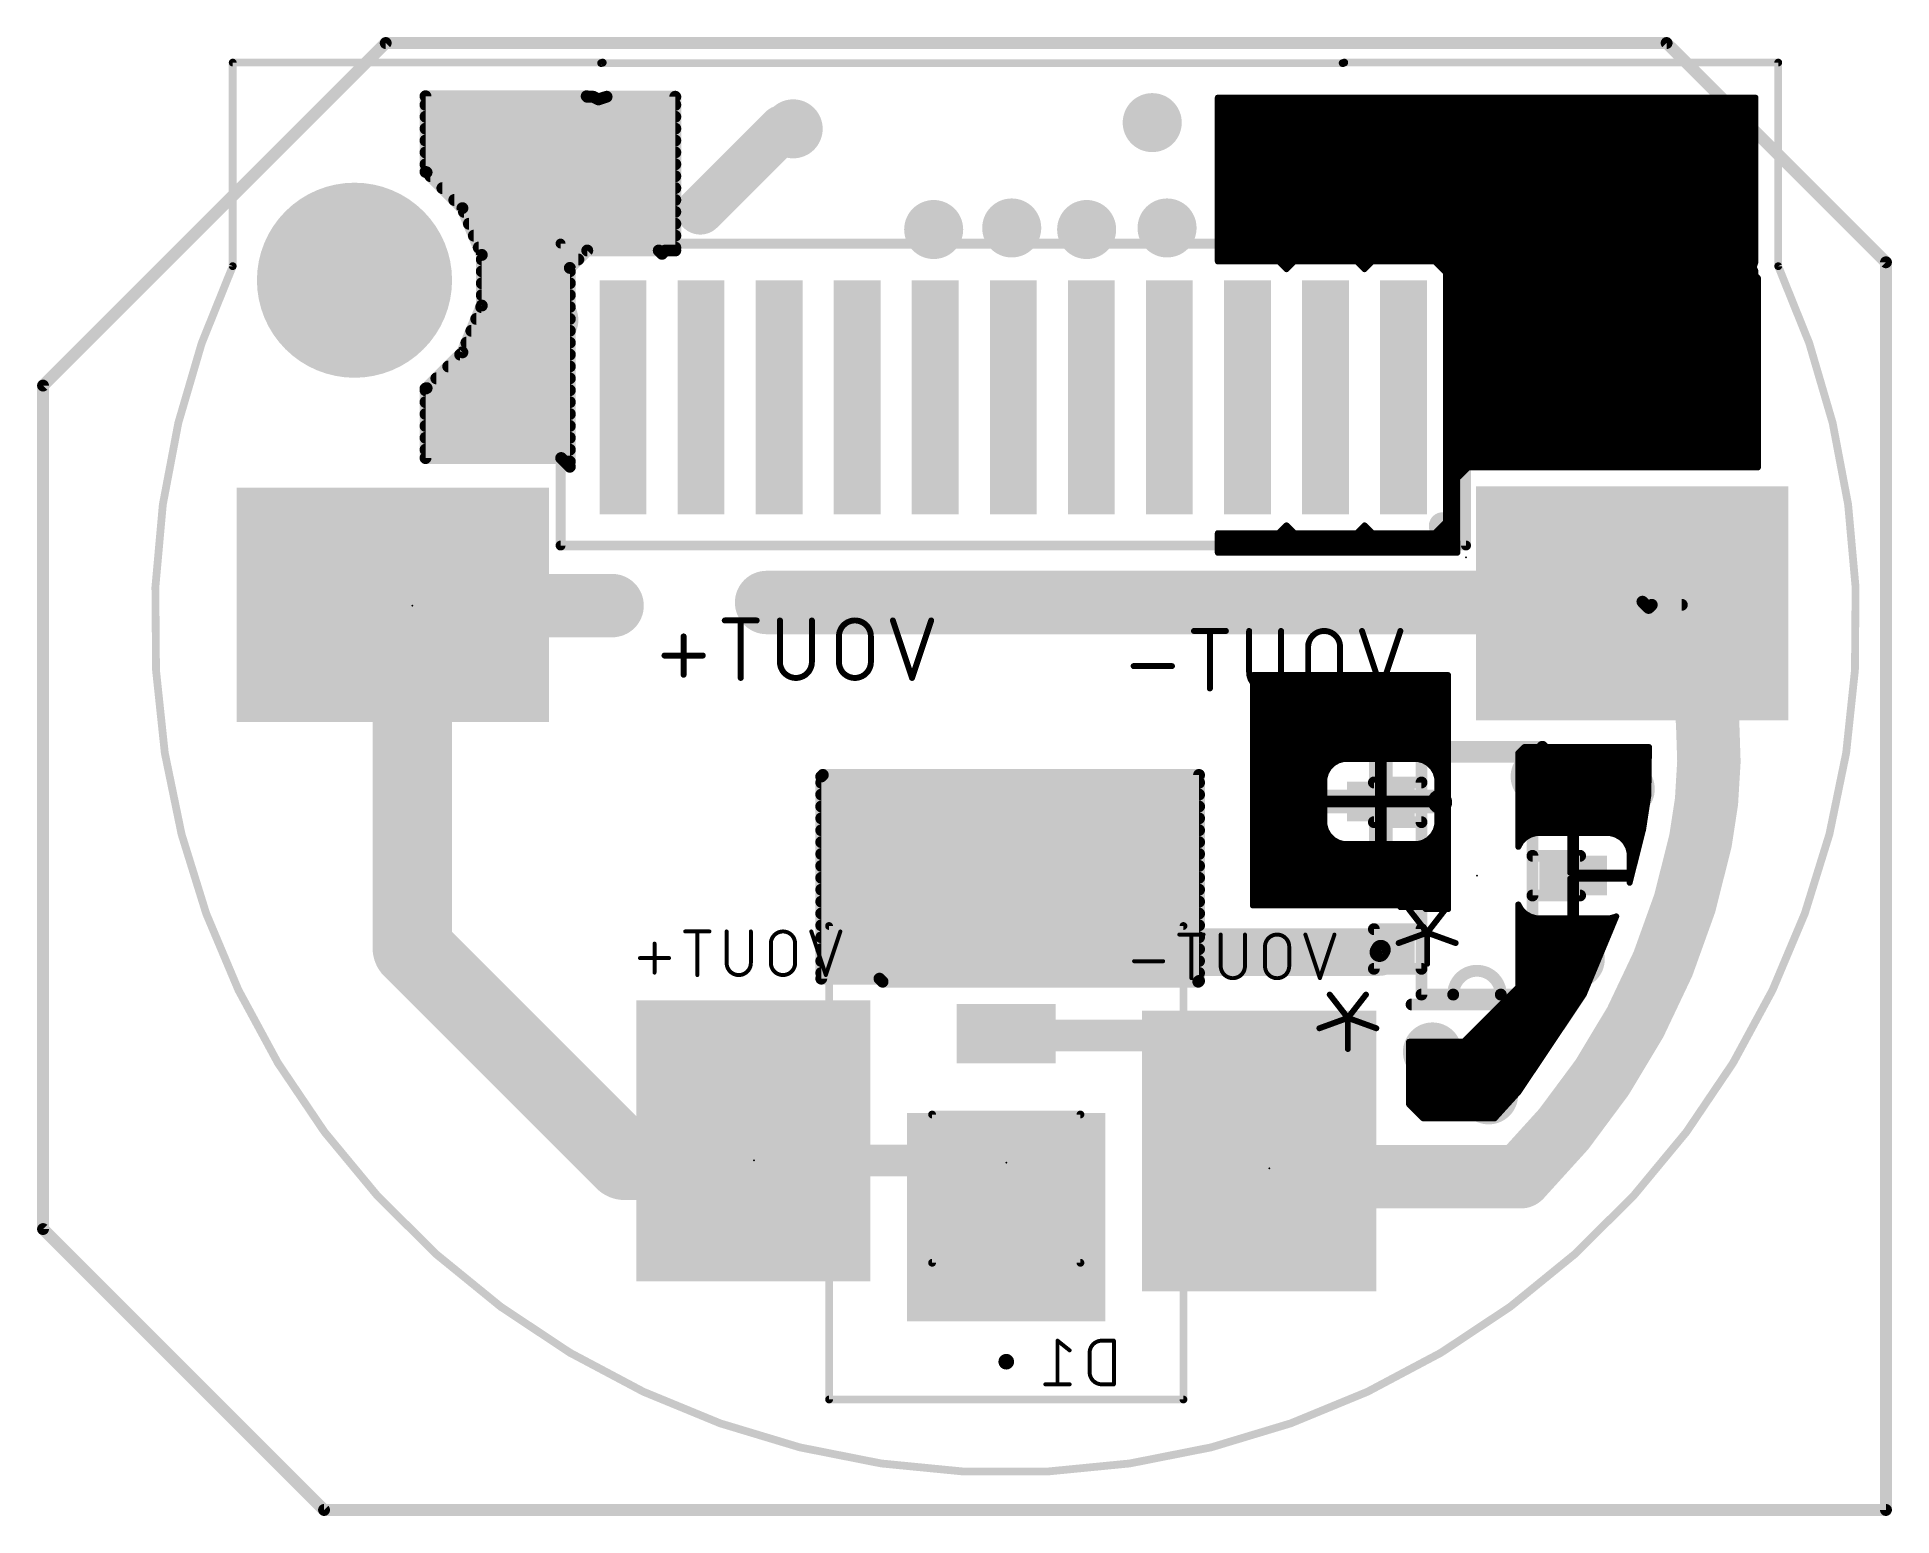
# Model space of a CAD drawing. Extents: x 82 to 105.8, y 80.8 to 99.8.
import ezdxf

# ---------------------------------------------------------------- set-up
doc = ezdxf.new("R2010")
doc.units = 0
for name, color, linetype in [('16', 132, 'CONTINUOUS'), ('18', 110, 'CONTINUOUS'), ('20', 31, 'CONTINUOUS'), ('22', 253, 'CONTINUOUS'), ('24', 53, 'CONTINUOUS'), ('26', 253, 'CONTINUOUS'), ('52', 253, 'CONTINUOUS')]:
    doc.layers.add(name, color=color, linetype=linetype)

# ---------------------------------------------------------------- blocks, each defined once
blk = doc.blocks.new('RECT')
blk.add_solid([(-0.5, -0.5), (0.5, -0.5), (-0.5, 0.5), (0.5, 0.5)])
blk = doc.blocks.new('PIE')
at = {"const_width": 0.5}
blk.add_lwpolyline([(0, -0.25, 1), (0, 0.25, 1), (0, -0.25)], format="xyb", dxfattribs=at)
blk = doc.blocks.new('ROUNDV')
at = {"const_width": 0.5}
blk.add_lwpolyline([(0, -0.25, 1), (0, 0.25, 1), (0, -0.25)], format="xyb", dxfattribs=at)

msp = doc.modelspace()

# ---------------------------------------------------------------- linework, layer by layer
at = {"layer": '16'}
for points, const_width in [([(82.1, 95.31), (86.49, 99.7)], 0.1524), ([(86.49, 99.7), (102.9, 99.7)], 0.1524), ([(102.9, 99.7), (105.71, 96.89)], 0.1524), ([(87, 98.0484), (87, 99.0183)], 0.1524), ([(87, 99.0183), (89.0648, 99.0183)], 0.1524), ([(89.0648, 99.0183), (89.0715, 99.0116)], 0.1524), ([(87, 98.9076), (90.2, 98.9076)], 0.1524), ([(89.0715, 99.0116), (89.1479, 99.0116)], 0.1524), ([(89.1479, 99.0116), (89.2162, 98.9773)], 0.1524), ([(89.2162, 98.9773), (89.3196, 99.0116)], 0.1524), ([(89.3196, 99.0116), (90.2, 99.0116)], 0.1524), ([(90.2, 99.0116), (90.2, 97.041)], 0.1524), ([(91.57, 98.6), (90.52, 97.55)], 0.6096), ([(91.71, 98.6), (91.57, 98.6)], 0.6096), ([(97.15, 96.9013), (97.15, 99)], 0.0762), ([(97.15, 99), (104.0387, 99)], 0.0762), ([(97.15, 98.9838), (104.0387, 98.9838)], 0.0762), ([(97.15, 98.9076), (104.0387, 98.9076)], 0.0762), ([(97.15, 98.8314), (104.0387, 98.8314)], 0.0762), ([(104.0387, 99), (104.0387, 96.892)], 0.0762), ([(87, 98.7552), (90.2, 98.7552)], 0.1524), ([(87, 98.6028), (90.2, 98.6028)], 0.1524), ([(97.15, 98.7552), (104.0387, 98.7552)], 0.0762), ([(97.15, 98.679), (104.0387, 98.679)], 0.0762), ([(97.15, 98.6028), (104.0387, 98.6028)], 0.0762), ([(87, 98.4504), (90.2, 98.4504)], 0.1524), ([(97.15, 98.5266), (104.0387, 98.5266)], 0.0762), ([(97.15, 98.4504), (104.0387, 98.4504)], 0.0762), ([(97.15, 98.3742), (104.0387, 98.3742)], 0.0762), ([(87, 98.298), (90.2, 98.298)], 0.1524), ([(87, 98.1456), (90.2, 98.1456)], 0.1524), ([(97.15, 98.298), (104.0387, 98.298)], 0.0762), ([(97.15, 98.2218), (104.0387, 98.2218)], 0.0762), ([(97.15, 98.1456), (104.0387, 98.1456)], 0.0762), ([(87.0139, 98.0427), (87, 98.0484)], 0.1524), ([(87.4727, 97.5839), (87.0139, 98.0427)], 0.1524), ([(87.0634, 97.9932), (90.2, 97.9932)], 0.1524), ([(87.2158, 97.8408), (90.2, 97.8408)], 0.1524), ([(97.15, 98.0694), (104.0387, 98.0694)], 0.0762), ([(97.15, 97.9932), (104.0387, 97.9932)], 0.0762), ([(97.15, 97.917), (104.0387, 97.917)], 0.0762), ([(87.3682, 97.6884), (90.2, 97.6884)], 0.1524), ([(97.15, 97.8408), (104.0387, 97.8408)], 0.0762), ([(97.15, 97.7646), (104.0387, 97.7646)], 0.0762), ([(97.15, 97.6884), (104.0387, 97.6884)], 0.0762), ([(87.721, 96.9844), (87.4727, 97.5839)], 0.1524), ([(87.4925, 97.536), (90.2, 97.536)], 0.1524), ([(87.5557, 97.3836), (90.2, 97.3836)], 0.1524), ([(97.15, 97.6122), (104.0387, 97.6122)], 0.0762), ([(97.15, 97.536), (104.0387, 97.536)], 0.0762), ([(97.15, 97.4598), (104.0387, 97.4598)], 0.0762), ([(87.6188, 97.2312), (90.2, 97.2312)], 0.1524), ([(97.15, 97.3836), (104.0387, 97.3836)], 0.0762), ([(97.15, 97.3074), (104.0387, 97.3074)], 0.0762), ([(97.15, 97.2312), (104.0387, 97.2312)], 0.0762), ([(97.15, 97.155), (104.0387, 97.155)], 0.0762), ([(87.6819, 97.0788), (90.2, 97.0788)], 0.1524), ([(87.721, 96.3356), (87.721, 96.9844)], 0.1524), ([(87.721, 96.9264), (88.9576, 96.9264)], 0.1524), ([(89.0722, 97.041), (88.849, 96.8178)], 0.1524), ([(89.9878, 97.041), (89.0722, 97.041)], 0.1524), ([(90.03, 96.9988), (89.9878, 97.041)], 0.1524), ([(90.0722, 97.041), (90.03, 96.9988)], 0.1524), ([(90.2, 97.041), (90.0722, 97.041)], 0.1524), ([(97.15, 97.0788), (104.0387, 97.0788)], 0.0762), ([(97.15, 97.0026), (104.0387, 97.0026)], 0.0762), ([(97.15, 96.9264), (104.0387, 96.9264)], 0.0762), ([(105.71, 96.89), (105.71, 80.9)], 0.1524), ([(87.721, 96.774), (88.849, 96.774)], 0.1524), ([(88.849, 96.8178), (88.849, 94.2698)], 0.1524), ([(97.93, 96.9013), (97.15, 96.9013)], 0.0762), ([(98.03, 96.8012), (97.93, 96.9013)], 0.0762), ([(97.981, 96.8502), (98.079, 96.8502)], 0.0762), ([(98.13, 96.9013), (98.03, 96.8012)], 0.0762), ([(98.93, 96.9013), (98.13, 96.9013)], 0.0762), ([(99.03, 96.8012), (98.93, 96.9013)], 0.0762), ([(98.981, 96.8502), (99.079, 96.8502)], 0.0762), ([(99.13, 96.9013), (99.03, 96.8012)], 0.0762), ([(99.93, 96.9013), (99.13, 96.9013)], 0.0762), ([(100.0713, 96.76), (99.93, 96.9013)], 0.0762), ([(99.981, 96.8502), (104.0233, 96.8502)], 0.0762), ([(100.0572, 96.774), (104.0387, 96.774)], 0.0762), ([(100.0713, 93.56), (100.0713, 96.76)], 0.0762), ([(100.0713, 96.6978), (104.0602, 96.6978)], 0.0762), ([(104.0387, 96.892), (104.0149, 96.8277)], 0.0762), ([(104.0149, 96.8277), (104.0387, 96.7761)], 0.0762), ([(104.0387, 96.7761), (104.0387, 96.7193)], 0.0762), ([(104.0387, 96.7193), (104.07, 96.688)], 0.0762), ([(104.07, 96.688), (104.07, 94.2613)], 0.0762), ([(87.721, 96.6216), (88.849, 96.6216)], 0.1524), ([(87.721, 96.4692), (88.849, 96.4692)], 0.1524), ([(100.0713, 96.6216), (104.07, 96.6216)], 0.0762), ([(100.0713, 96.5454), (104.07, 96.5454)], 0.0762), ([(100.0713, 96.4692), (104.07, 96.4692)], 0.0762), ([(87.4727, 95.7361), (87.721, 96.3356)], 0.1524), ([(87.6501, 96.1644), (88.849, 96.1644)], 0.1524), ([(87.7132, 96.3168), (88.849, 96.3168)], 0.1524), ([(100.0713, 96.393), (104.07, 96.393)], 0.0762), ([(100.0713, 96.3168), (104.07, 96.3168)], 0.0762), ([(100.0713, 96.2406), (104.07, 96.2406)], 0.0762), ([(87.587, 96.012), (88.849, 96.012)], 0.1524), ([(100.0713, 96.1644), (104.07, 96.1644)], 0.0762), ([(100.0713, 96.0882), (104.07, 96.0882)], 0.0762), ([(100.0713, 96.012), (104.07, 96.012)], 0.0762), ([(87.0139, 95.2773), (87.4727, 95.7361)], 0.1524), ([(87.4438, 95.7072), (88.849, 95.7072)], 0.1524), ([(87.5238, 95.8596), (88.849, 95.8596)], 0.1524), ([(100.0713, 95.9358), (104.07, 95.9358)], 0.0762), ([(100.0713, 95.8596), (104.07, 95.8596)], 0.0762), ([(100.0713, 95.7834), (104.07, 95.7834)], 0.0762), ([(87.2914, 95.5548), (88.849, 95.5548)], 0.1524), ([(100.0713, 95.7072), (104.07, 95.7072)], 0.0762), ([(100.0713, 95.631), (104.07, 95.631)], 0.0762), ([(100.0713, 95.5548), (104.07, 95.5548)], 0.0762), ([(82.1, 84.5), (82.1, 95.31)], 0.1524), ([(87, 95.2716), (87.0139, 95.2773)], 0.1524), ([(87, 94.381), (87, 95.2716)], 0.1524), ([(87, 95.25), (88.849, 95.25)], 0.1524), ([(87.139, 95.4024), (88.849, 95.4024)], 0.1524), ([(100.0713, 95.4786), (104.07, 95.4786)], 0.0762), ([(100.0713, 95.4024), (104.07, 95.4024)], 0.0762), ([(100.0713, 95.3262), (104.07, 95.3262)], 0.0762), ([(100.0713, 95.25), (104.07, 95.25)], 0.0762), ([(87, 95.0976), (88.849, 95.0976)], 0.1524), ([(100.0713, 95.1738), (104.07, 95.1738)], 0.0762), ([(100.0713, 95.0976), (104.07, 95.0976)], 0.0762), ([(100.0713, 95.0214), (104.07, 95.0214)], 0.0762), ([(87, 94.9452), (88.849, 94.9452)], 0.1524), ([(87, 94.7928), (88.849, 94.7928)], 0.1524), ([(100.0713, 94.9452), (104.07, 94.9452)], 0.0762), ([(100.0713, 94.869), (104.07, 94.869)], 0.0762), ([(100.0713, 94.7928), (104.07, 94.7928)], 0.0762), ([(87, 94.6404), (88.849, 94.6404)], 0.1524), ([(100.0713, 94.7166), (104.07, 94.7166)], 0.0762), ([(100.0713, 94.6404), (104.07, 94.6404)], 0.0762), ([(100.0713, 94.5642), (104.07, 94.5642)], 0.0762), ([(87, 94.488), (88.849, 94.488)], 0.1524), ([(88.7378, 94.381), (87, 94.381)], 0.1524), ([(88.849, 94.2698), (88.7378, 94.381)], 0.1524), ([(88.7832, 94.3356), (88.849, 94.3356)], 0.1524), ([(100.0713, 94.488), (104.07, 94.488)], 0.0762), ([(100.0713, 94.4118), (104.07, 94.4118)], 0.0762), ([(100.0713, 94.3356), (104.07, 94.3356)], 0.0762), ([(100.0713, 94.2594), (100.3582, 94.2594)], 0.0762), ([(100.0713, 94.1832), (100.282, 94.1832)], 0.0762), ([(100.0713, 94.107), (100.2187, 94.107)], 0.0762), ([(100.36, 94.2613), (100.2187, 94.12)], 0.0762), ([(100.2187, 94.12), (100.2187, 93.1677)], 0.0762), ([(104.07, 94.2613), (100.36, 94.2613)], 0.0762), ([(100.0713, 94.0308), (100.2187, 94.0308)], 0.0762), ([(100.0713, 93.9546), (100.2187, 93.9546)], 0.0762), ([(100.0713, 93.8784), (100.2187, 93.8784)], 0.0762), ([(100.0713, 93.8022), (100.2187, 93.8022)], 0.0762), ([(100.0713, 93.726), (100.2187, 93.726)], 0.0762), ([(100.0713, 93.6498), (100.2187, 93.6498)], 0.0762), ([(97.15, 93.4187), (97.93, 93.4187)], 0.0762), ([(97.15, 93.1677), (97.15, 93.4187)], 0.0762), ([(97.93, 93.4187), (98.03, 93.5188)], 0.0762), ([(97.9325, 93.4212), (98.1275, 93.4212)], 0.0762), ([(98.0087, 93.4974), (98.0513, 93.4974)], 0.0762), ([(98.03, 93.5188), (98.13, 93.4187)], 0.0762), ([(98.13, 93.4187), (98.93, 93.4187)], 0.0762), ([(98.93, 93.4187), (99.03, 93.5188)], 0.0762), ([(98.9325, 93.4212), (99.1275, 93.4212)], 0.0762), ([(99.0087, 93.4974), (99.0513, 93.4974)], 0.0762), ([(99.03, 93.5188), (99.13, 93.4187)], 0.0762), ([(99.13, 93.4187), (99.93, 93.4187)], 0.0762), ([(99.93, 93.4187), (100.0713, 93.56)], 0.0762), ([(99.9325, 93.4212), (100.2187, 93.4212)], 0.0762), ([(100.0087, 93.4974), (100.2187, 93.4974)], 0.0762), ([(100.0713, 93.5736), (100.2187, 93.5736)], 0.0762), ([(97.15, 93.345), (100.2187, 93.345)], 0.0762), ([(97.15, 93.2688), (100.2187, 93.2688)], 0.0762), ([(97.15, 93.1926), (100.2187, 93.1926)], 0.0762), ([(100.2187, 93.1677), (97.15, 93.1677)], 0.0762), ([(86.83, 92.49), (86.83, 88.1)], 1.016), ([(102.09, 92.53), (91.37, 92.53)], 0.8128), ([(102.67, 91.84), (102.67, 92.46)], 1.016), ([(89.39, 92.49), (86.83, 92.49)], 0.8128), ([(102.16, 92.46), (102.09, 92.53)], 0.6096), ([(102.67, 92.46), (102.16, 92.46)], 0.6096), ([(102.67, 92.46), (102.59, 92.54)], 0.1524), ([(102.67, 92.46), (102.71, 92.5)], 0.1524), ([(102.71, 92.5), (103.0947, 92.5)], 0.1524), ([(102.68, 91.83), (102.67, 91.84)], 1.016), ([(97.6, 88.6469), (97.6, 91.6)], 0.0762), ([(97.6, 91.6), (100.1, 91.6)], 0.0762), ([(97.6, 91.5924), (100.1, 91.5924)], 0.0762), ([(97.6, 91.5162), (100.1, 91.5162)], 0.0762), ([(100.1, 91.6), (100.1, 88.6)], 0.0762), ([(97.6, 91.44), (100.1, 91.44)], 0.0762), ([(97.6, 91.3638), (100.1, 91.3638)], 0.0762), ([(97.6, 91.2876), (100.1, 91.2876)], 0.0762), ([(97.6, 91.2114), (100.1, 91.2114)], 0.0762), ([(99.2388, 91.1388), (99.31, 91.21)], 0.3048), ([(99.2388, 89.9793), (99.2388, 91.1388)], 0.3048), ([(97.6, 91.1352), (100.1, 91.1352)], 0.0762), ([(97.6, 91.059), (100.1, 91.059)], 0.0762), ([(97.6, 90.9828), (100.1, 90.9828)], 0.0762), ([(97.6, 90.9066), (100.1, 90.9066)], 0.0762), ([(97.6, 90.8304), (100.1, 90.8304)], 0.0762), ([(97.6, 90.7542), (100.1, 90.7542)], 0.0762), ([(97.6, 90.678), (100.1, 90.678)], 0.0762), ([(97.6, 90.6018), (100.1, 90.6018)], 0.0762), ([(97.6, 90.5256), (100.1, 90.5256)], 0.0762), ([(98.6943, 90.5055), (98.6277, 90.467)], 0.0762), ([(98.7686, 90.5254), (98.6943, 90.5055)], 0.0762), ([(99.2007, 90.5254), (98.7686, 90.5254)], 0.0762), ([(99.2007, 90.0174), (99.2007, 90.5254)], 0.0762), ([(99.2769, 90.5254), (99.2769, 90.0174)], 0.0762), ([(99.7091, 90.5254), (99.2769, 90.5254)], 0.0762), ([(99.7834, 90.5055), (99.7091, 90.5254)], 0.0762), ([(99.85, 90.467), (99.7834, 90.5055)], 0.0762), ([(101, 90.6), (101.0771, 90.6771)], 0.0762), ([(101, 89.3984), (101, 90.6)], 0.0762), ([(101, 90.5256), (102.6724, 90.5256)], 0.0762), ([(101.0018, 90.6018), (102.6735, 90.6018)], 0.0762), ([(101.0771, 90.6771), (102.6745, 90.6771)], 0.0762), ([(102.6745, 90.6771), (102.6661, 90.0596)], 0.0762), ([(92.07, 90.3), (92.09, 90.32)], 0.1524), ([(92.07, 87.7094), (92.07, 90.3)], 0.1524), ([(92.09, 90.32), (96.91, 90.32)], 0.1524), ([(96.91, 90.32), (96.91, 87.68)], 0.1524), ([(97.6, 90.4494), (98.61, 90.4494)], 0.0762), ([(97.6, 90.3732), (98.5505, 90.3732)], 0.0762), ([(97.6, 90.297), (98.5217, 90.297)], 0.0762), ([(98.5348, 90.346), (98.5149, 90.2717)], 0.0762), ([(98.5149, 90.2717), (98.5149, 90.0174)], 0.0762), ([(98.5733, 90.4126), (98.5348, 90.346)], 0.0762), ([(98.6277, 90.467), (98.5733, 90.4126)], 0.0762), ([(99.2007, 90.4494), (99.2769, 90.4494)], 0.0762), ([(99.2007, 90.3732), (99.2769, 90.3732)], 0.0762), ([(99.2007, 90.297), (99.2769, 90.297)], 0.0762), ([(99.9043, 90.4126), (99.85, 90.467)], 0.0762), ([(99.8676, 90.4494), (100.1, 90.4494)], 0.0762), ([(99.9428, 90.346), (99.9043, 90.4126)], 0.0762), ([(99.9271, 90.3732), (100.1, 90.3732)], 0.0762), ([(99.9627, 90.2717), (99.9428, 90.346)], 0.0762), ([(99.9559, 90.297), (100.1, 90.297)], 0.0762), ([(99.9627, 90.0174), (99.9627, 90.2717)], 0.0762), ([(101, 90.4494), (102.6714, 90.4494)], 0.0762), ([(101, 90.3732), (102.6704, 90.3732)], 0.0762), ([(101, 90.297), (102.6693, 90.297)], 0.0762), ([(92.07, 90.2208), (96.91, 90.2208)], 0.1524), ([(92.07, 90.0684), (96.91, 90.0684)], 0.1524), ([(97.6, 90.2208), (98.5149, 90.2208)], 0.0762), ([(97.6, 90.1446), (98.5149, 90.1446)], 0.0762), ([(97.6, 90.0684), (98.5149, 90.0684)], 0.0762), ([(98.2593, 89.9793), (98.2, 89.92)], 0.3048), ([(99.2388, 89.9793), (98.2593, 89.9793)], 0.3048), ([(99.2388, 89.9793), (99.2388, 89.1588)], 0.3048), ([(99.2388, 89.9793), (99.9907, 89.9793)], 0.3048), ([(99.2007, 90.2208), (99.2769, 90.2208)], 0.0762), ([(99.2007, 90.1446), (99.2769, 90.1446)], 0.0762), ([(99.2007, 90.0684), (99.2769, 90.0684)], 0.0762), ([(99.9907, 89.9793), (100, 89.97)], 0.3048), ([(99.9627, 90.2208), (100.1, 90.2208)], 0.0762), ([(99.9627, 90.1446), (100.1, 90.1446)], 0.0762), ([(99.9627, 90.0684), (100.1, 90.0684)], 0.0762), ([(101, 90.2208), (102.6683, 90.2208)], 0.0762), ([(101, 90.1446), (102.6673, 90.1446)], 0.0762), ([(101, 90.0684), (102.6662, 90.0684)], 0.0762), ([(102.6661, 90.0596), (102.599, 89.6217)], 0.0762), ([(92.07, 89.916), (96.91, 89.916)], 0.1524), ([(92.07, 89.7636), (96.91, 89.7636)], 0.1524), ([(97.6, 89.9922), (99.2007, 89.9922)], 0.0762), ([(97.6, 89.916), (98.5149, 89.916)], 0.0762), ([(97.6, 89.8398), (98.5149, 89.8398)], 0.0762), ([(98.5149, 90.0174), (99.2007, 90.0174)], 0.0762), ([(99.2007, 89.9412), (98.5149, 89.9412)], 0.0762), ([(98.5149, 89.9412), (98.5149, 89.6868)], 0.0762), ([(99.2769, 90.0174), (99.2007, 90.0174)], 0.0762), ([(99.2007, 90.0174), (99.2007, 89.9412)], 0.0762), ([(99.2007, 89.4332), (99.2007, 89.9412)], 0.0762), ([(99.2007, 89.9412), (99.2769, 89.9412)], 0.0762), ([(99.2007, 89.916), (99.2769, 89.916)], 0.0762), ([(99.2007, 89.8398), (99.2769, 89.8398)], 0.0762), ([(99.2769, 89.9412), (99.2769, 90.0174)], 0.0762), ([(99.2769, 90.0174), (99.9627, 90.0174)], 0.0762), ([(99.2769, 89.9922), (100.1, 89.9922)], 0.0762), ([(99.2769, 89.9412), (99.2769, 89.4332)], 0.0762), ([(99.9627, 89.9412), (99.2769, 89.9412)], 0.0762), ([(99.9627, 89.6868), (99.9627, 89.9412)], 0.0762), ([(99.9627, 89.916), (100.1, 89.916)], 0.0762), ([(99.9627, 89.8398), (100.1, 89.8398)], 0.0762), ([(101, 89.9922), (102.6558, 89.9922)], 0.0762), ([(101, 89.916), (102.6441, 89.916)], 0.0762), ([(101, 89.8398), (102.6324, 89.8398)], 0.0762), ([(92.07, 89.6112), (96.91, 89.6112)], 0.1524), ([(96, 89.5), (96, 88.68)], 0.6096), ([(97.6, 89.7636), (98.5149, 89.7636)], 0.0762), ([(97.6, 89.6874), (98.5149, 89.6874)], 0.0762), ([(97.6, 89.6112), (98.5356, 89.6112)], 0.0762), ([(98.5149, 89.6868), (98.5348, 89.6125)], 0.0762), ([(98.5348, 89.6125), (98.5733, 89.5459)], 0.0762), ([(99.2007, 89.7636), (99.2769, 89.7636)], 0.0762), ([(99.2007, 89.6874), (99.2769, 89.6874)], 0.0762), ([(99.2007, 89.6112), (99.2769, 89.6112)], 0.0762), ([(99.9043, 89.5459), (99.9428, 89.6125)], 0.0762), ([(99.942, 89.6112), (100.1, 89.6112)], 0.0762), ([(99.9428, 89.6125), (99.9627, 89.6868)], 0.0762), ([(99.9627, 89.7636), (100.1, 89.7636)], 0.0762), ([(99.9627, 89.6874), (100.1, 89.6874)], 0.0762), ([(101, 89.7636), (102.6208, 89.7636)], 0.0762), ([(101, 89.6874), (102.6091, 89.6874)], 0.0762), ([(101, 89.6112), (102.5964, 89.6112)], 0.0762), ([(101.1581, 89.5555), (101.0915, 89.517)], 0.0762), ([(101.2324, 89.5754), (101.1581, 89.5555)], 0.0762), ([(101.6645, 89.5754), (101.2324, 89.5754)], 0.0762), ([(101.6645, 89.0674), (101.6645, 89.5754)], 0.0762), ([(101.7407, 89.5754), (101.7407, 89.0674)], 0.0762), ([(102.1729, 89.5754), (101.7407, 89.5754)], 0.0762), ([(102.2472, 89.5555), (102.1729, 89.5754)], 0.0762), ([(102.3138, 89.517), (102.2472, 89.5555)], 0.0762), ([(102.599, 89.6217), (102.4265, 88.938)], 0.0762), ([(92.07, 89.4588), (96.91, 89.4588)], 0.1524), ([(92.07, 89.3064), (96.91, 89.3064)], 0.1524), ([(97.6, 89.535), (98.5842, 89.535)], 0.0762), ([(97.6, 89.4588), (98.6844, 89.4588)], 0.0762), ([(97.6, 89.3826), (100.1, 89.3826)], 0.0762), ([(98.5733, 89.5459), (98.6277, 89.4916)], 0.0762), ([(98.6277, 89.4916), (98.6943, 89.4531)], 0.0762), ([(98.6943, 89.4531), (98.7686, 89.4332)], 0.0762), ([(98.7686, 89.4332), (99.2007, 89.4332)], 0.0762), ([(99.2007, 89.535), (99.2769, 89.535)], 0.0762), ([(99.2007, 89.4588), (99.2769, 89.4588)], 0.0762), ([(99.2769, 89.4332), (99.7091, 89.4332)], 0.0762), ([(99.7091, 89.4332), (99.7834, 89.4531)], 0.0762), ([(99.7834, 89.4531), (99.85, 89.4916)], 0.0762), ([(99.7932, 89.4588), (100.1, 89.4588)], 0.0762), ([(99.85, 89.4916), (99.9043, 89.5459)], 0.0762), ([(99.8934, 89.535), (100.1, 89.535)], 0.0762), ([(101, 89.535), (101.1226, 89.535)], 0.0762), ([(101.0371, 89.4626), (101, 89.3984)], 0.0762), ([(101, 89.4588), (101.0349, 89.4588)], 0.0762), ([(101.0915, 89.517), (101.0371, 89.4626)], 0.0762), ([(101.6645, 89.535), (101.7407, 89.535)], 0.0762), ([(101.6645, 89.4588), (101.7407, 89.4588)], 0.0762), ([(101.6645, 89.3826), (101.7407, 89.3826)], 0.0762), ([(102.2826, 89.535), (102.5771, 89.535)], 0.0762), ([(102.3681, 89.4626), (102.3138, 89.517)], 0.0762), ([(102.4066, 89.396), (102.3681, 89.4626)], 0.0762), ([(102.3704, 89.4588), (102.5579, 89.4588)], 0.0762), ([(102.4265, 89.3217), (102.4066, 89.396)], 0.0762), ([(102.4102, 89.3826), (102.5387, 89.3826)], 0.0762), ([(102.4265, 89.0674), (102.4265, 89.3217)], 0.0762), ([(92.07, 89.154), (96.91, 89.154)], 0.1524), ([(97.6, 89.3064), (100.1, 89.3064)], 0.0762), ([(97.6, 89.2302), (100.1, 89.2302)], 0.0762), ([(97.6, 89.154), (100.1, 89.154)], 0.0762), ([(97.6, 89.0778), (100.1, 89.0778)], 0.0762), ([(99.2388, 89.1588), (99.2, 89.12)], 0.3048), ([(101.6645, 89.3064), (101.7407, 89.3064)], 0.0762), ([(101.6645, 89.2302), (101.7407, 89.2302)], 0.0762), ([(101.6645, 89.154), (101.7407, 89.154)], 0.0762), ([(101.6645, 89.0778), (101.7407, 89.0778)], 0.0762), ([(102.4265, 89.3064), (102.5195, 89.3064)], 0.0762), ([(102.4265, 89.2302), (102.5002, 89.2302)], 0.0762), ([(102.4265, 89.154), (102.481, 89.154)], 0.0762), ([(102.4265, 89.0778), (102.4618, 89.0778)], 0.0762), ([(92.07, 89.0016), (96.91, 89.0016)], 0.1524), ([(92.07, 88.8492), (96.91, 88.8492)], 0.1524), ([(96.63, 88.05), (96, 88.68)], 0.6096), ([(97.6, 89.0016), (100.1, 89.0016)], 0.0762), ([(97.6, 88.9254), (100.1, 88.9254)], 0.0762), ([(97.6, 88.8492), (100.1, 88.8492)], 0.0762), ([(101.7407, 89.0674), (101.6645, 89.0674)], 0.0762), ([(101.6645, 88.4832), (101.6645, 88.9912)], 0.0762), ([(101.6645, 88.9912), (101.7407, 88.9912)], 0.0762), ([(101.6645, 88.9254), (101.7407, 88.9254)], 0.0762), ([(101.6645, 88.8492), (101.7407, 88.8492)], 0.0762), ([(101.7407, 88.9912), (101.7407, 89.0674)], 0.0762), ([(101.7407, 89.0674), (102.4265, 89.0674)], 0.0762), ([(101.7407, 89.0016), (102.4426, 89.0016)], 0.0762), ([(102.4265, 88.9912), (101.7407, 88.9912)], 0.0762), ([(101.7407, 88.9912), (101.7407, 88.4832)], 0.0762), ([(102.4265, 88.938), (102.4265, 88.9912)], 0.0762), ([(92.07, 88.6968), (96.91, 88.6968)], 0.1524), ([(97.6, 88.773), (100.1, 88.773)], 0.0762), ([(97.6, 88.6968), (100.1, 88.6968)], 0.0762), ([(99.4688, 88.6469), (97.6, 88.6469)], 0.0762), ([(99.4904, 88.6254), (99.4688, 88.6469)], 0.0762), ([(99.7916, 88.6254), (99.4904, 88.6254)], 0.0762), ([(99.817, 88.6), (99.7916, 88.6254)], 0.0762), ([(99.7964, 88.6206), (100.1, 88.6206)], 0.0762), ([(100.1, 88.6), (99.817, 88.6)], 0.0762), ([(101, 87.6), (101, 88.6602)], 0.0762), ([(101, 88.6602), (101.0371, 88.5959)], 0.0762), ([(101, 88.6206), (101.0228, 88.6206)], 0.0762), ([(101.0371, 88.5959), (101.0915, 88.5416)], 0.0762), ([(101.6645, 88.773), (101.7407, 88.773)], 0.0762), ([(101.6645, 88.6968), (101.7407, 88.6968)], 0.0762), ([(101.6645, 88.6206), (101.7407, 88.6206)], 0.0762), ([(86.83, 88.1), (89.55, 85.38)], 1.016), ([(92.07, 88.5444), (96.91, 88.5444)], 0.1524), ([(92.07, 88.392), (96.91, 88.392)], 0.1524), ([(101, 88.5444), (101.0886, 88.5444)], 0.0762), ([(101, 88.4682), (102.2387, 88.4682)], 0.0762), ([(101, 88.392), (102.207, 88.392)], 0.0762), ([(101.0915, 88.5416), (101.1581, 88.5031)], 0.0762), ([(101.1581, 88.5031), (101.2324, 88.4832)], 0.0762), ([(101.2324, 88.4832), (101.6645, 88.4832)], 0.0762), ([(101.6645, 88.5444), (101.7407, 88.5444)], 0.0762), ([(101.7407, 88.4832), (102.1729, 88.4832)], 0.0762), ([(102.2551, 88.5077), (101.8384, 87.5054)], 0.0762), ([(102.1729, 88.4832), (102.2472, 88.5031)], 0.0762), ([(102.2472, 88.5031), (102.2551, 88.5077)], 0.0762), ([(92.07, 88.2396), (96.91, 88.2396)], 0.1524), ([(92.07, 88.0872), (96.91, 88.0872)], 0.1524), ([(99.2216, 88.05), (96.63, 88.05)], 0.6096), ([(99.2216, 88.05), (99.2388, 88.0793)], 0.254), ([(101, 88.3158), (102.1753, 88.3158)], 0.0762), ([(101, 88.2396), (102.1436, 88.2396)], 0.0762), ([(101, 88.1634), (102.112, 88.1634)], 0.0762), ([(92.07, 87.9348), (96.91, 87.9348)], 0.1524), ([(101, 88.0872), (102.0803, 88.0872)], 0.0762), ([(101, 88.011), (102.0486, 88.011)], 0.0762), ([(101, 87.9348), (102.0169, 87.9348)], 0.0762), ([(92.07, 87.7824), (96.91, 87.7824)], 0.1524), ([(92.8157, 87.7094), (92.07, 87.7094)], 0.1524), ([(92.8551, 87.67), (92.8157, 87.7094)], 0.1524), ([(96.9, 87.67), (92.8551, 87.67)], 0.1524), ([(96.91, 87.68), (96.9, 87.67)], 0.1524), ([(101, 87.8586), (101.9853, 87.8586)], 0.0762), ([(101, 87.7824), (101.9536, 87.7824)], 0.0762), ([(101, 87.7062), (101.9219, 87.7062)], 0.0762), ([(100.3, 86.9), (101, 87.6)], 0.0762), ([(100.8776, 87.4776), (101.8198, 87.4776)], 0.0762), ([(100.9538, 87.5538), (101.8586, 87.5538)], 0.0762), ([(101, 87.63), (101.8902, 87.63)], 0.0762), ([(101.8384, 87.5054), (101.0031, 86.2569)], 0.0762), ([(100.5728, 87.1728), (101.6159, 87.1728)], 0.0762), ([(100.649, 87.249), (101.6669, 87.249)], 0.0762), ([(100.7252, 87.3252), (101.7179, 87.3252)], 0.0762), ([(100.8014, 87.4014), (101.7689, 87.4014)], 0.0762), ([(94.44, 87.003), (94.463, 86.98)], 0.4064), ([(97.81, 86.98), (94.463, 86.98)], 0.4064), ([(97.81, 85.28), (97.81, 86.98)], 0.4064), ([(100.3442, 86.9442), (101.4629, 86.9442)], 0.0762), ([(100.4204, 87.0204), (101.5139, 87.0204)], 0.0762), ([(100.4966, 87.0966), (101.5649, 87.0966)], 0.0762), ([(99.6, 86.1), (99.6, 86.9)], 0.0762), ([(99.6, 86.9), (100.3, 86.9)], 0.0762), ([(99.6, 86.868), (101.412, 86.868)], 0.0762), ([(99.6, 86.7918), (101.361, 86.7918)], 0.0762), ([(99.6, 86.7156), (101.31, 86.7156)], 0.0762), ([(99.6, 86.6394), (101.259, 86.6394)], 0.0762), ([(99.6, 86.5632), (101.208, 86.5632)], 0.0762), ([(99.6, 86.487), (101.157, 86.487)], 0.0762), ([(99.6, 86.4108), (101.1061, 86.4108)], 0.0762), ([(99.6, 86.3346), (101.0551, 86.3346)], 0.0762), ([(99.6, 86.2584), (101.0041, 86.2584)], 0.0762), ([(101.0031, 86.2569), (100.697, 85.9193)], 0.0762), ([(99.6, 86.1822), (100.9354, 86.1822)], 0.0762), ([(99.6, 86.106), (100.8663, 86.106)], 0.0762), ([(99.7807, 85.9193), (99.6, 86.1)], 0.0762), ([(99.6702, 86.0298), (100.7972, 86.0298)], 0.0762), ([(89.55, 85.38), (91.21, 85.38)], 1.016), ([(99.7464, 85.9536), (100.7281, 85.9536)], 0.0762), ([(100.697, 85.9193), (99.7807, 85.9193)], 0.0762), ([(91.21, 85.38), (93.712, 85.38)], 0.4064), ([(93.712, 85.38), (94.44, 84.652)], 0.4064), ([(97.81, 85.28), (97.92, 85.17)], 0.8128), ([(101.0279, 85.17), (97.92, 85.17)], 0.8128), ([(85.7, 80.9), (82.1, 84.5)], 0.1524), ([(105.71, 80.9), (85.7, 80.9)], 0.1524)]:
    msp.add_lwpolyline(points, dxfattribs=dict(at, const_width=const_width))
for points, const_width in [([(86.49, 99.7381, 1), (86.49, 99.6619)], 0.0762), ([(86.5169, 99.6731, 1), (86.4631, 99.7269)], 0.0762), ([(102.9269, 99.7269, 1), (102.8731, 99.6731)], 0.0762), ([(102.9, 99.6619, 1), (102.9, 99.7381)], 0.0762), ([(87.0381, 99.0183, 1), (86.9619, 99.0183)], 0.0762), ([(87, 99.0564, 1), (87, 98.9802)], 0.0762), ([(89.0918, 99.0452, 1), (89.0379, 98.9913)], 0.0762), ([(89.0648, 98.9802, 1), (89.0648, 99.0564)], 0.0762), ([(87, 98.9457, 1), (87, 98.8695)], 0.0762), ([(89.0715, 99.0497, 1), (89.0715, 98.9735)], 0.0762), ([(89.0445, 98.9847, 1), (89.0984, 99.0386)], 0.0762), ([(89.165, 99.0457, 1), (89.1308, 98.9776)], 0.0762), ([(89.1479, 98.9735, 1), (89.1479, 99.0497)], 0.0762), ([(89.2042, 99.0135, 1), (89.2282, 98.9412)], 0.0762), ([(89.1991, 98.9433, 1), (89.2333, 99.0114)], 0.0762), ([(89.3196, 99.0497, 1), (89.3196, 98.9735)], 0.0762), ([(89.3316, 98.9755, 1), (89.3076, 99.0478)], 0.0762), ([(90.2381, 99.0116, 1), (90.1619, 99.0116)], 0.0762), ([(90.2, 98.9735, 1), (90.2, 99.0497)], 0.0762), ([(90.2, 98.8695, 1), (90.2, 98.9457)], 0.0762), ([(91.57, 98.7524, 1), (91.57, 98.4476)], 0.3048), ([(91.6778, 98.4922, 1), (91.4622, 98.7078)], 0.3048), ([(91.71, 98.4476, 1), (91.71, 98.7524)], 0.3048), ([(97.169, 99, 1), (97.131, 99)], 0.0381), ([(97.15, 99.019, 1), (97.15, 98.981)], 0.0381), ([(97.15, 99.0028, 1), (97.15, 98.9648)], 0.0381), ([(97.15, 98.9266, 1), (97.15, 98.8886)], 0.0381), ([(97.15, 98.8504, 1), (97.15, 98.8124)], 0.0381), ([(104.0577, 99, 1), (104.0197, 99)], 0.0381), ([(104.0387, 98.981, 1), (104.0387, 99.019)], 0.0381), ([(104.0387, 98.9648, 1), (104.0387, 99.0028)], 0.0381), ([(104.0387, 98.8886, 1), (104.0387, 98.9266)], 0.0381), ([(104.0387, 98.8124, 1), (104.0387, 98.8504)], 0.0381), ([(87, 98.7933, 1), (87, 98.7171)], 0.0762), ([(87, 98.6409, 1), (87, 98.5647)], 0.0762), ([(90.2, 98.7171, 1), (90.2, 98.7933)], 0.0762), ([(90.2, 98.5647, 1), (90.2, 98.6409)], 0.0762), ([(97.15, 98.7742, 1), (97.15, 98.7362)], 0.0381), ([(97.15, 98.698, 1), (97.15, 98.66)], 0.0381), ([(97.15, 98.6218, 1), (97.15, 98.5838)], 0.0381), ([(104.0387, 98.7362, 1), (104.0387, 98.7742)], 0.0381), ([(104.0387, 98.66, 1), (104.0387, 98.698)], 0.0381), ([(104.0387, 98.5838, 1), (104.0387, 98.6218)], 0.0381), ([(87, 98.4885, 1), (87, 98.4123)], 0.0762), ([(90.2, 98.4123, 1), (90.2, 98.4885)], 0.0762), ([(97.15, 98.5456, 1), (97.15, 98.5076)], 0.0381), ([(97.15, 98.4694, 1), (97.15, 98.4314)], 0.0381), ([(97.15, 98.3932, 1), (97.15, 98.3552)], 0.0381), ([(104.0387, 98.5076, 1), (104.0387, 98.5456)], 0.0381), ([(104.0387, 98.4314, 1), (104.0387, 98.4694)], 0.0381), ([(104.0387, 98.3552, 1), (104.0387, 98.3932)], 0.0381), ([(87, 98.3361, 1), (87, 98.2599)], 0.0762), ([(87, 98.1837, 1), (87, 98.1075)], 0.0762), ([(90.2, 98.2599, 1), (90.2, 98.3361)], 0.0762), ([(90.2, 98.1075, 1), (90.2, 98.1837)], 0.0762), ([(97.15, 98.317, 1), (97.15, 98.279)], 0.0381), ([(97.15, 98.2408, 1), (97.15, 98.2028)], 0.0381), ([(97.15, 98.1646, 1), (97.15, 98.1266)], 0.0381), ([(104.0387, 98.279, 1), (104.0387, 98.317)], 0.0381), ([(104.0387, 98.2028, 1), (104.0387, 98.2408)], 0.0381), ([(104.0387, 98.1266, 1), (104.0387, 98.1646)], 0.0381), ([(87.0146, 98.0836, 1), (86.9854, 98.0132)], 0.0762), ([(86.9619, 98.0484, 1), (87.0381, 98.0484)], 0.0762), ([(87.0408, 98.0696, 1), (86.9869, 98.0158)], 0.0762), ([(86.9993, 98.0075, 1), (87.0285, 98.0779)], 0.0762), ([(87.0634, 98.0313, 1), (87.0634, 97.9551)], 0.0762), ([(87.2158, 97.8789, 1), (87.2158, 97.8027)], 0.0762), ([(90.2, 97.9551, 1), (90.2, 98.0313)], 0.0762), ([(90.2, 97.8027, 1), (90.2, 97.8789)], 0.0762), ([(97.15, 98.0884, 1), (97.15, 98.0504)], 0.0381), ([(97.15, 98.0122, 1), (97.15, 97.9742)], 0.0381), ([(97.15, 97.936, 1), (97.15, 97.898)], 0.0381), ([(104.0387, 98.0504, 1), (104.0387, 98.0884)], 0.0381), ([(104.0387, 97.9742, 1), (104.0387, 98.0122)], 0.0381), ([(104.0387, 97.898, 1), (104.0387, 97.936)], 0.0381), ([(87.3682, 97.7265, 1), (87.3682, 97.6503)], 0.0762), ([(90.2, 97.6503, 1), (90.2, 97.7265)], 0.0762), ([(90.4122, 97.6578, 1), (90.6278, 97.4422)], 0.3048), ([(97.15, 97.8598, 1), (97.15, 97.8218)], 0.0381), ([(97.15, 97.7836, 1), (97.15, 97.7456)], 0.0381), ([(97.15, 97.7074, 1), (97.15, 97.6694)], 0.0381), ([(104.0387, 97.8218, 1), (104.0387, 97.8598)], 0.0381), ([(104.0387, 97.7456, 1), (104.0387, 97.7836)], 0.0381), ([(104.0387, 97.6694, 1), (104.0387, 97.7074)], 0.0381), ([(87.5079, 97.5985, 1), (87.4375, 97.5693)], 0.0762), ([(87.4458, 97.5569, 1), (87.4996, 97.6108)], 0.0762), ([(87.4925, 97.5741, 1), (87.4925, 97.4979)], 0.0762), ([(87.5557, 97.4217, 1), (87.5557, 97.3455)], 0.0762), ([(90.2, 97.4979, 1), (90.2, 97.5741)], 0.0762), ([(90.2, 97.3455, 1), (90.2, 97.4217)], 0.0762), ([(97.15, 97.6312, 1), (97.15, 97.5932)], 0.0381), ([(97.15, 97.555, 1), (97.15, 97.517)], 0.0381), ([(97.15, 97.4788, 1), (97.15, 97.4408)], 0.0381), ([(104.0387, 97.5932, 1), (104.0387, 97.6312)], 0.0381), ([(104.0387, 97.517, 1), (104.0387, 97.555)], 0.0381), ([(104.0387, 97.4408, 1), (104.0387, 97.4788)], 0.0381), ([(87.6188, 97.2693, 1), (87.6188, 97.1931)], 0.0762), ([(90.2, 97.1931, 1), (90.2, 97.2693)], 0.0762), ([(97.15, 97.4026, 1), (97.15, 97.3646)], 0.0381), ([(97.15, 97.3264, 1), (97.15, 97.2884)], 0.0381), ([(97.15, 97.2502, 1), (97.15, 97.2122)], 0.0381), ([(97.15, 97.174, 1), (97.15, 97.136)], 0.0381), ([(104.0387, 97.3646, 1), (104.0387, 97.4026)], 0.0381), ([(104.0387, 97.2884, 1), (104.0387, 97.3264)], 0.0381), ([(104.0387, 97.2122, 1), (104.0387, 97.2502)], 0.0381), ([(104.0387, 97.136, 1), (104.0387, 97.174)], 0.0381), ([(87.6819, 97.1169, 1), (87.6819, 97.0407)], 0.0762), ([(87.7591, 96.9844, 1), (87.6829, 96.9844)], 0.0762), ([(87.721, 96.9645, 1), (87.721, 96.8883)], 0.0762), ([(87.6858, 96.9698, 1), (87.7562, 96.999)], 0.0762), ([(88.9576, 96.8883, 1), (88.9576, 96.9645)], 0.0762), ([(89.0722, 97.0791, 1), (89.0722, 97.0029)], 0.0762), ([(89.0991, 97.0141, 1), (89.0452, 97.0679)], 0.0762), ([(90.0148, 97.0679, 1), (89.9609, 97.0141)], 0.0762), ([(89.9878, 97.0029, 1), (89.9878, 97.0791)], 0.0762), ([(90.0031, 97.0258, 1), (90.0569, 96.9719)], 0.0762), ([(90.0031, 96.9719, 1), (90.0569, 97.0258)], 0.0762), ([(90.0722, 97.0791, 1), (90.0722, 97.0029)], 0.0762), ([(90.0991, 97.0141, 1), (90.0452, 97.0679)], 0.0762), ([(90.1619, 97.041, 1), (90.2381, 97.041)], 0.0762), ([(90.2, 97.0407, 1), (90.2, 97.1169)], 0.0762), ([(90.2, 97.0029, 1), (90.2, 97.0791)], 0.0762), ([(97.15, 97.0978, 1), (97.15, 97.0598)], 0.0381), ([(97.15, 97.0216, 1), (97.15, 96.9836)], 0.0381), ([(97.15, 96.9454, 1), (97.15, 96.9074)], 0.0381), ([(104.0387, 97.0598, 1), (104.0387, 97.0978)], 0.0381), ([(104.0387, 96.9836, 1), (104.0387, 97.0216)], 0.0381), ([(104.0387, 96.9074, 1), (104.0387, 96.9454)], 0.0381), ([(105.7481, 96.89, 1), (105.6719, 96.89)], 0.0762), ([(105.6831, 96.8631, 1), (105.7369, 96.9169)], 0.0762), ([(87.721, 96.8121, 1), (87.721, 96.7359)], 0.0762), ([(88.8871, 96.8178, 1), (88.8109, 96.8178)], 0.0762), ([(88.8221, 96.8448, 1), (88.8759, 96.7909)], 0.0762), ([(88.849, 96.7359, 1), (88.849, 96.8121)], 0.0762), ([(97.15, 96.9203, 1), (97.15, 96.8822)], 0.0381), ([(97.131, 96.9013, 1), (97.169, 96.9013)], 0.0381), ([(97.9434, 96.9148, 1), (97.9165, 96.8878)], 0.0381), ([(97.93, 96.8822, 1), (97.93, 96.9203)], 0.0381), ([(97.981, 96.8692, 1), (97.981, 96.8312)], 0.0381), ([(98.0165, 96.8147, 1), (98.0435, 96.7878)], 0.0381), ([(98.0165, 96.7878, 1), (98.0435, 96.8147)], 0.0381), ([(98.079, 96.8312, 1), (98.079, 96.8692)], 0.0381), ([(98.13, 96.9203, 1), (98.13, 96.8822)], 0.0381), ([(98.1435, 96.8878, 1), (98.1166, 96.9148)], 0.0381), ([(98.9434, 96.9148, 1), (98.9165, 96.8878)], 0.0381), ([(98.93, 96.8822, 1), (98.93, 96.9203)], 0.0381), ([(98.981, 96.8692, 1), (98.981, 96.8312)], 0.0381), ([(99.0165, 96.8147, 1), (99.0435, 96.7878)], 0.0381), ([(99.0165, 96.7878, 1), (99.0435, 96.8147)], 0.0381), ([(99.079, 96.8312, 1), (99.079, 96.8692)], 0.0381), ([(99.13, 96.9203, 1), (99.13, 96.8822)], 0.0381), ([(99.1435, 96.8878, 1), (99.1166, 96.9148)], 0.0381), ([(99.9434, 96.9148, 1), (99.9165, 96.8878)], 0.0381), ([(99.93, 96.8822, 1), (99.93, 96.9203)], 0.0381), ([(99.981, 96.8692, 1), (99.981, 96.8312)], 0.0381), ([(100.0572, 96.793, 1), (100.0572, 96.755)], 0.0381), ([(100.0903, 96.76, 1), (100.0522, 96.76)], 0.0381), ([(100.0713, 96.7168, 1), (100.0713, 96.6788)], 0.0381), ([(100.0578, 96.7465, 1), (100.0848, 96.7734)], 0.0381), ([(104.0322, 96.8356, 1), (103.9976, 96.8197)], 0.0381), ([(103.9971, 96.8343, 1), (104.0328, 96.8211)], 0.0381), ([(104.0522, 96.7328, 1), (104.0252, 96.7058)], 0.0381), ([(104.0197, 96.892, 1), (104.0577, 96.892)], 0.0381), ([(104.0577, 96.7761, 1), (104.0197, 96.7761)], 0.0381), ([(104.0197, 96.7193, 1), (104.0577, 96.7193)], 0.0381), ([(104.0566, 96.8854, 1), (104.0208, 96.8986)], 0.0381), ([(104.0214, 96.7681, 1), (104.056, 96.784)], 0.0381), ([(104.0233, 96.8312, 1), (104.0233, 96.8692)], 0.0381), ([(104.0387, 96.755, 1), (104.0387, 96.793)], 0.0381), ([(104.0891, 96.688, 1), (104.051, 96.688)], 0.0381), ([(104.0565, 96.6745, 1), (104.0835, 96.7015)], 0.0381), ([(104.0602, 96.6788, 1), (104.0602, 96.7168)], 0.0381), ([(87.721, 96.6597, 1), (87.721, 96.5835)], 0.0762), ([(87.721, 96.5073, 1), (87.721, 96.4311)], 0.0762), ([(88.849, 96.5835, 1), (88.849, 96.6597)], 0.0762), ([(88.849, 96.4311, 1), (88.849, 96.5073)], 0.0762), ([(100.0713, 96.6406, 1), (100.0713, 96.6026)], 0.0381), ([(100.0713, 96.5644, 1), (100.0713, 96.5264)], 0.0381), ([(100.0713, 96.4882, 1), (100.0713, 96.4502)], 0.0381), ([(104.07, 96.6026, 1), (104.07, 96.6406)], 0.0381), ([(104.07, 96.5264, 1), (104.07, 96.5644)], 0.0381), ([(104.07, 96.4502, 1), (104.07, 96.4882)], 0.0381), ([(87.6501, 96.2025, 1), (87.6501, 96.1263)], 0.0762), ([(87.7132, 96.3549, 1), (87.7132, 96.2787)], 0.0762), ([(87.6829, 96.3356, 1), (87.7591, 96.3356)], 0.0762), ([(87.7562, 96.321, 1), (87.6858, 96.3502)], 0.0762), ([(88.849, 96.2787, 1), (88.849, 96.3549)], 0.0762), ([(88.849, 96.1263, 1), (88.849, 96.2025)], 0.0762), ([(100.0713, 96.412, 1), (100.0713, 96.374)], 0.0381), ([(100.0713, 96.3358, 1), (100.0713, 96.2978)], 0.0381), ([(100.0713, 96.2596, 1), (100.0713, 96.2216)], 0.0381), ([(104.07, 96.374, 1), (104.07, 96.412)], 0.0381), ([(104.07, 96.2978, 1), (104.07, 96.3358)], 0.0381), ([(104.07, 96.2216, 1), (104.07, 96.2596)], 0.0381), ([(87.587, 96.0501, 1), (87.587, 95.9739)], 0.0762), ([(88.849, 95.9739, 1), (88.849, 96.0501)], 0.0762), ([(100.0713, 96.1834, 1), (100.0713, 96.1454)], 0.0381), ([(100.0713, 96.1072, 1), (100.0713, 96.0692)], 0.0381), ([(100.0713, 96.031, 1), (100.0713, 95.993)], 0.0381), ([(104.07, 96.1454, 1), (104.07, 96.1834)], 0.0381), ([(104.07, 96.0692, 1), (104.07, 96.1072)], 0.0381), ([(104.07, 95.993, 1), (104.07, 96.031)], 0.0381), ([(87.4438, 95.7453, 1), (87.4438, 95.6691)], 0.0762), ([(87.4375, 95.7507, 1), (87.5079, 95.7215)], 0.0762), ([(87.4996, 95.7092, 1), (87.4458, 95.7631)], 0.0762), ([(87.5238, 95.8977, 1), (87.5238, 95.8215)], 0.0762), ([(88.849, 95.8215, 1), (88.849, 95.8977)], 0.0762), ([(88.849, 95.6691, 1), (88.849, 95.7453)], 0.0762), ([(100.0713, 95.9548, 1), (100.0713, 95.9168)], 0.0381), ([(100.0713, 95.8786, 1), (100.0713, 95.8406)], 0.0381), ([(100.0713, 95.8024, 1), (100.0713, 95.7644)], 0.0381), ([(104.07, 95.9168, 1), (104.07, 95.9548)], 0.0381), ([(104.07, 95.8406, 1), (104.07, 95.8786)], 0.0381), ([(104.07, 95.7644, 1), (104.07, 95.8024)], 0.0381), ([(87.2914, 95.5929, 1), (87.2914, 95.5167)], 0.0762), ([(88.849, 95.5167, 1), (88.849, 95.5929)], 0.0762), ([(100.0713, 95.7262, 1), (100.0713, 95.6882)], 0.0381), ([(100.0713, 95.65, 1), (100.0713, 95.612)], 0.0381), ([(100.0713, 95.5738, 1), (100.0713, 95.5358)], 0.0381), ([(104.07, 95.6882, 1), (104.07, 95.7262)], 0.0381), ([(104.07, 95.612, 1), (104.07, 95.65)], 0.0381), ([(104.07, 95.5358, 1), (104.07, 95.5738)], 0.0381), ([(82.1381, 95.31, 1), (82.0619, 95.31)], 0.0762), ([(82.0731, 95.3369, 1), (82.1269, 95.2831)], 0.0762), ([(87.0381, 95.2716, 1), (86.9619, 95.2716)], 0.0762), ([(86.9854, 95.3068, 1), (87.0146, 95.2364)], 0.0762), ([(87, 95.2881, 1), (87, 95.2119)], 0.0762), ([(86.9869, 95.3042, 1), (87.0408, 95.2504)], 0.0762), ([(87.0285, 95.2421, 1), (86.9993, 95.3125)], 0.0762), ([(87.139, 95.4405, 1), (87.139, 95.3643)], 0.0762), ([(88.849, 95.3643, 1), (88.849, 95.4405)], 0.0762), ([(88.849, 95.2119, 1), (88.849, 95.2881)], 0.0762), ([(100.0713, 95.4976, 1), (100.0713, 95.4596)], 0.0381), ([(100.0713, 95.4214, 1), (100.0713, 95.3834)], 0.0381), ([(100.0713, 95.3452, 1), (100.0713, 95.3072)], 0.0381), ([(100.0713, 95.269, 1), (100.0713, 95.231)], 0.0381), ([(104.07, 95.4596, 1), (104.07, 95.4976)], 0.0381), ([(104.07, 95.3834, 1), (104.07, 95.4214)], 0.0381), ([(104.07, 95.3072, 1), (104.07, 95.3452)], 0.0381), ([(104.07, 95.231, 1), (104.07, 95.269)], 0.0381), ([(87, 95.1357, 1), (87, 95.0595)], 0.0762), ([(88.849, 95.0595, 1), (88.849, 95.1357)], 0.0762), ([(100.0713, 95.1928, 1), (100.0713, 95.1548)], 0.0381), ([(100.0713, 95.1166, 1), (100.0713, 95.0786)], 0.0381), ([(100.0713, 95.0404, 1), (100.0713, 95.0024)], 0.0381), ([(104.07, 95.1548, 1), (104.07, 95.1928)], 0.0381), ([(104.07, 95.0786, 1), (104.07, 95.1166)], 0.0381), ([(104.07, 95.0024, 1), (104.07, 95.0404)], 0.0381), ([(87, 94.9833, 1), (87, 94.9071)], 0.0762), ([(87, 94.8309, 1), (87, 94.7547)], 0.0762), ([(88.849, 94.9071, 1), (88.849, 94.9833)], 0.0762), ([(88.849, 94.7547, 1), (88.849, 94.8309)], 0.0762), ([(100.0713, 94.9642, 1), (100.0713, 94.9262)], 0.0381), ([(100.0713, 94.888, 1), (100.0713, 94.85)], 0.0381), ([(100.0713, 94.8118, 1), (100.0713, 94.7738)], 0.0381), ([(104.07, 94.9262, 1), (104.07, 94.9642)], 0.0381), ([(104.07, 94.85, 1), (104.07, 94.888)], 0.0381), ([(104.07, 94.7738, 1), (104.07, 94.8118)], 0.0381), ([(87, 94.6785, 1), (87, 94.6023)], 0.0762), ([(88.849, 94.6023, 1), (88.849, 94.6785)], 0.0762), ([(100.0713, 94.7356, 1), (100.0713, 94.6976)], 0.0381), ([(100.0713, 94.6594, 1), (100.0713, 94.6214)], 0.0381), ([(100.0713, 94.5832, 1), (100.0713, 94.5452)], 0.0381), ([(104.07, 94.6976, 1), (104.07, 94.7356)], 0.0381), ([(104.07, 94.6214, 1), (104.07, 94.6594)], 0.0381), ([(104.07, 94.5452, 1), (104.07, 94.5832)], 0.0381), ([(87, 94.5261, 1), (87, 94.4499)], 0.0762), ([(87, 94.4191, 1), (87, 94.3429)], 0.0762), ([(86.9619, 94.381, 1), (87.0381, 94.381)], 0.0762), ([(88.7648, 94.4079, 1), (88.7109, 94.3541)], 0.0762), ([(88.7378, 94.3429, 1), (88.7378, 94.4191)], 0.0762), ([(88.7832, 94.3737, 1), (88.7832, 94.2975)], 0.0762), ([(88.849, 94.4499, 1), (88.849, 94.5261)], 0.0762), ([(88.849, 94.2975, 1), (88.849, 94.3737)], 0.0762), ([(100.0713, 94.507, 1), (100.0713, 94.469)], 0.0381), ([(100.0713, 94.4308, 1), (100.0713, 94.3928)], 0.0381), ([(100.0713, 94.3546, 1), (100.0713, 94.3166)], 0.0381), ([(104.07, 94.469, 1), (104.07, 94.507)], 0.0381), ([(104.07, 94.3928, 1), (104.07, 94.4308)], 0.0381), ([(104.07, 94.3166, 1), (104.07, 94.3546)], 0.0381), ([(88.8109, 94.2698, 1), (88.8871, 94.2698)], 0.0762), ([(88.8221, 94.2429, 1), (88.8759, 94.2967)], 0.0762), ([(100.0713, 94.2784, 1), (100.0713, 94.2404)], 0.0381), ([(100.0713, 94.2022, 1), (100.0713, 94.1642)], 0.0381), ([(100.0713, 94.126, 1), (100.0713, 94.088)], 0.0381), ([(100.2052, 94.1334, 1), (100.2322, 94.1065)], 0.0381), ([(100.2377, 94.12, 1), (100.1997, 94.12)], 0.0381), ([(100.2187, 94.088, 1), (100.2187, 94.126)], 0.0381), ([(100.282, 94.1642, 1), (100.282, 94.2022)], 0.0381), ([(100.36, 94.2803, 1), (100.36, 94.2422)], 0.0381), ([(100.3735, 94.2478, 1), (100.3466, 94.2748)], 0.0381), ([(100.3582, 94.2404, 1), (100.3582, 94.2784)], 0.0381), ([(104.051, 94.2613, 1), (104.0891, 94.2613)], 0.0381), ([(104.07, 94.2422, 1), (104.07, 94.2803)], 0.0381), ([(100.0713, 94.0498, 1), (100.0713, 94.0118)], 0.0381), ([(100.0713, 93.9736, 1), (100.0713, 93.9356)], 0.0381), ([(100.0713, 93.8974, 1), (100.0713, 93.8594)], 0.0381), ([(100.2187, 94.0118, 1), (100.2187, 94.0498)], 0.0381), ([(100.2187, 93.9356, 1), (100.2187, 93.9736)], 0.0381), ([(100.2187, 93.8594, 1), (100.2187, 93.8974)], 0.0381), ([(100.0713, 93.8212, 1), (100.0713, 93.7832)], 0.0381), ([(100.0713, 93.745, 1), (100.0713, 93.707)], 0.0381), ([(100.0713, 93.6688, 1), (100.0713, 93.6308)], 0.0381), ([(100.2187, 93.7832, 1), (100.2187, 93.8212)], 0.0381), ([(100.2187, 93.707, 1), (100.2187, 93.745)], 0.0381), ([(100.2187, 93.6308, 1), (100.2187, 93.6688)], 0.0381), ([(97.15, 93.4377, 1), (97.15, 93.3997)], 0.0381), ([(97.169, 93.4187, 1), (97.131, 93.4187)], 0.0381), ([(97.9165, 93.4322, 1), (97.9434, 93.4052)], 0.0381), ([(97.9325, 93.4402, 1), (97.9325, 93.4022)], 0.0381), ([(97.93, 93.3997, 1), (97.93, 93.4377)], 0.0381), ([(98.0087, 93.5164, 1), (98.0087, 93.4784)], 0.0381), ([(98.0435, 93.5322, 1), (98.0165, 93.5053)], 0.0381), ([(98.0435, 93.5053, 1), (98.0165, 93.5322)], 0.0381), ([(98.0513, 93.4784, 1), (98.0513, 93.5164)], 0.0381), ([(98.13, 93.4377, 1), (98.13, 93.3997)], 0.0381), ([(98.1166, 93.4052, 1), (98.1435, 93.4322)], 0.0381), ([(98.1275, 93.4022, 1), (98.1275, 93.4402)], 0.0381), ([(98.9165, 93.4322, 1), (98.9434, 93.4052)], 0.0381), ([(98.9325, 93.4402, 1), (98.9325, 93.4022)], 0.0381), ([(98.93, 93.3997, 1), (98.93, 93.4377)], 0.0381), ([(99.0087, 93.5164, 1), (99.0087, 93.4784)], 0.0381), ([(99.0435, 93.5322, 1), (99.0165, 93.5053)], 0.0381), ([(99.0435, 93.5053, 1), (99.0165, 93.5322)], 0.0381), ([(99.0513, 93.4784, 1), (99.0513, 93.5164)], 0.0381), ([(99.13, 93.4377, 1), (99.13, 93.3997)], 0.0381), ([(99.1166, 93.4052, 1), (99.1435, 93.4322)], 0.0381), ([(99.1275, 93.4022, 1), (99.1275, 93.4402)], 0.0381), ([(99.9165, 93.4322, 1), (99.9434, 93.4052)], 0.0381), ([(99.9325, 93.4402, 1), (99.9325, 93.4022)], 0.0381), ([(99.93, 93.3997, 1), (99.93, 93.4377)], 0.0381), ([(100.0087, 93.5164, 1), (100.0087, 93.4784)], 0.0381), ([(100.0713, 93.5926, 1), (100.0713, 93.5546)], 0.0381), ([(100.0522, 93.56, 1), (100.0903, 93.56)], 0.0381), ([(100.0848, 93.5466, 1), (100.0578, 93.5735)], 0.0381), ([(100.2187, 93.5546, 1), (100.2187, 93.5926)], 0.0381), ([(100.2187, 93.4784, 1), (100.2187, 93.5164)], 0.0381), ([(100.2187, 93.4022, 1), (100.2187, 93.4402)], 0.0381), ([(97.15, 93.1867, 1), (97.15, 93.1486)], 0.0381), ([(97.15, 93.364, 1), (97.15, 93.326)], 0.0381), ([(97.15, 93.2878, 1), (97.15, 93.2498)], 0.0381), ([(97.15, 93.2116, 1), (97.15, 93.1736)], 0.0381), ([(97.131, 93.1677, 1), (97.169, 93.1677)], 0.0381), ([(100.1997, 93.1677, 1), (100.2377, 93.1677)], 0.0381), ([(100.2187, 93.326, 1), (100.2187, 93.364)], 0.0381), ([(100.2187, 93.2498, 1), (100.2187, 93.2878)], 0.0381), ([(100.2187, 93.1736, 1), (100.2187, 93.2116)], 0.0381), ([(100.2187, 93.1486, 1), (100.2187, 93.1867)], 0.0381), ([(87.084, 92.49, 1), (86.576, 92.49)], 0.508), ([(91.37, 92.7332, 1), (91.37, 92.3268)], 0.4064), ([(102.09, 92.3268, 1), (102.09, 92.7332)], 0.4064), ([(102.924, 92.46, 1), (102.416, 92.46)], 0.508), ([(86.83, 92.6932, 1), (86.83, 92.2868)], 0.4064), ([(89.39, 92.2868, 1), (89.39, 92.6932)], 0.4064), ([(102.1978, 92.6378, 1), (101.9822, 92.4222)], 0.3048), ([(102.16, 92.6124, 1), (102.16, 92.3076)], 0.3048), ([(102.0522, 92.3522, 1), (102.2678, 92.5678)], 0.3048), ([(102.67, 92.3076, 1), (102.67, 92.6124)], 0.3048), ([(103.3336, 89.4741, 0.1394), (103.0947, 92.5)], 0.8128), ([(103.2852, 92.5708, 1), (102.9043, 92.4292)], 0.4064), ([(102.6169, 92.5669, 1), (102.5631, 92.5131)], 0.0762), ([(102.6431, 92.4869, 1), (102.6969, 92.4331)], 0.0762), ([(102.6431, 92.4331, 1), (102.6969, 92.4869)], 0.0762), ([(102.71, 92.5381, 1), (102.71, 92.4619)], 0.0762), ([(102.7369, 92.4731, 1), (102.6831, 92.5269)], 0.0762), ([(103.0947, 92.4619, 1), (103.0947, 92.5381)], 0.0762), ([(102.8496, 92.0196, 1), (102.4904, 91.6604)], 0.508), ([(102.5004, 91.6504, 1), (102.8596, 92.0096)], 0.508), ([(102.416, 91.84, 1), (102.924, 91.84)], 0.508), ([(97.6, 91.6191, 1), (97.6, 91.581)], 0.0381), ([(97.6, 91.6114, 1), (97.6, 91.5734)], 0.0381), ([(97.6, 91.5352, 1), (97.6, 91.4972)], 0.0381), ([(97.6191, 91.6, 1), (97.581, 91.6)], 0.0381), ([(100.1191, 91.6, 1), (100.081, 91.6)], 0.0381), ([(100.1, 91.581, 1), (100.1, 91.6191)], 0.0381), ([(100.1, 91.5734, 1), (100.1, 91.6114)], 0.0381), ([(100.1, 91.4972, 1), (100.1, 91.5352)], 0.0381), ([(97.6, 91.459, 1), (97.6, 91.421)], 0.0381), ([(97.6, 91.3828, 1), (97.6, 91.3448)], 0.0381), ([(97.6, 91.3066, 1), (97.6, 91.2686)], 0.0381), ([(97.6, 91.2304, 1), (97.6, 91.1924)], 0.0381), ([(99.315, 91.1388, 1), (99.1626, 91.1388)], 0.1524), ([(99.1849, 91.1927, 1), (99.2927, 91.0849)], 0.1524), ([(99.3639, 91.1561, 1), (99.2561, 91.2639)], 0.1524), ([(100.1, 91.421, 1), (100.1, 91.459)], 0.0381), ([(100.1, 91.3448, 1), (100.1, 91.3828)], 0.0381), ([(100.1, 91.2686, 1), (100.1, 91.3066)], 0.0381), ([(100.1, 91.1924, 1), (100.1, 91.2304)], 0.0381), ([(97.6, 91.1542, 1), (97.6, 91.1162)], 0.0381), ([(97.6, 91.078, 1), (97.6, 91.04)], 0.0381), ([(97.6, 91.0018, 1), (97.6, 90.9638)], 0.0381), ([(100.1, 91.1162, 1), (100.1, 91.1542)], 0.0381), ([(100.1, 91.04, 1), (100.1, 91.078)], 0.0381), ([(100.1, 90.9638, 1), (100.1, 91.0018)], 0.0381), ([(97.6, 90.9256, 1), (97.6, 90.8876)], 0.0381), ([(97.6, 90.8494, 1), (97.6, 90.8114)], 0.0381), ([(97.6, 90.7732, 1), (97.6, 90.7352)], 0.0381), ([(100.1, 90.8876, 1), (100.1, 90.9256)], 0.0381), ([(100.1, 90.8114, 1), (100.1, 90.8494)], 0.0381), ([(100.1, 90.7352, 1), (100.1, 90.7732)], 0.0381), ([(97.6, 90.697, 1), (97.6, 90.659)], 0.0381), ([(97.6, 90.6209, 1), (97.6, 90.5828)], 0.0381), ([(97.6, 90.5447, 1), (97.6, 90.5066)], 0.0381), ([(98.6893, 90.5239, 1), (98.6992, 90.4871)], 0.0381), ([(98.7038, 90.489, 1), (98.6847, 90.522)], 0.0381), ([(98.7686, 90.5444, 1), (98.7686, 90.5063)], 0.0381), ([(98.7735, 90.507, 1), (98.7636, 90.5438)], 0.0381), ([(99.2198, 90.5254, 1), (99.1817, 90.5254)], 0.0381), ([(99.2007, 90.5063, 1), (99.2007, 90.5444)], 0.0381), ([(99.2769, 90.5444, 1), (99.2769, 90.5063)], 0.0381), ([(99.2959, 90.5254, 1), (99.2579, 90.5254)], 0.0381), ([(99.714, 90.5438, 1), (99.7041, 90.507)], 0.0381), ([(99.7091, 90.5063, 1), (99.7091, 90.5444)], 0.0381), ([(99.7929, 90.522, 1), (99.7738, 90.489)], 0.0381), ([(99.7784, 90.4871, 1), (99.7883, 90.5239)], 0.0381), ([(100.1, 90.659, 1), (100.1, 90.697)], 0.0381), ([(100.1, 90.5828, 1), (100.1, 90.6209)], 0.0381), ([(100.1, 90.5066, 1), (100.1, 90.5447)], 0.0381), ([(100.9865, 90.6135, 1), (101.0135, 90.5865)], 0.0381), ([(101, 90.5447, 1), (101, 90.5066)], 0.0381), ([(101.019, 90.6, 1), (100.981, 90.6)], 0.0381), ([(101.0018, 90.6209, 1), (101.0018, 90.5828)], 0.0381), ([(101.0771, 90.6962, 1), (101.0771, 90.6581)], 0.0381), ([(101.0906, 90.6636, 1), (101.0636, 90.6906)], 0.0381), ([(102.6935, 90.6768, 1), (102.6554, 90.6774)], 0.0381), ([(102.6724, 90.5066, 1), (102.6724, 90.5447)], 0.0381), ([(102.6735, 90.5828, 1), (102.6735, 90.6209)], 0.0381), ([(102.6745, 90.6581, 1), (102.6745, 90.6962)], 0.0381), ([(92.1081, 90.3, 1), (92.0319, 90.3)], 0.0762), ([(92.0431, 90.3269, 1), (92.0969, 90.2731)], 0.0762), ([(92.09, 90.3581, 1), (92.09, 90.2819)], 0.0762), ([(92.1169, 90.2931, 1), (92.0631, 90.3469)], 0.0762), ([(96.9481, 90.32, 1), (96.8719, 90.32)], 0.0762), ([(96.91, 90.2819, 1), (96.91, 90.3581)], 0.0762), ([(97.6, 90.4685, 1), (97.6, 90.4304)], 0.0381), ([(97.6, 90.3923, 1), (97.6, 90.3542)], 0.0381), ([(97.6, 90.3161, 1), (97.6, 90.278)], 0.0381), ([(98.534, 90.2717, 1), (98.4959, 90.2717)], 0.0381), ([(98.5183, 90.3556, 1), (98.5513, 90.3365)], 0.0381), ([(98.5532, 90.3411, 1), (98.5164, 90.351)], 0.0381), ([(98.5217, 90.278, 1), (98.5217, 90.3161)], 0.0381), ([(98.5505, 90.3542, 1), (98.5505, 90.3923)], 0.0381), ([(98.5598, 90.4261, 1), (98.5867, 90.3992)], 0.0381), ([(98.5898, 90.4031, 1), (98.5568, 90.4222)], 0.0381), ([(98.6181, 90.4835, 1), (98.6372, 90.4505)], 0.0381), ([(98.61, 90.4304, 1), (98.61, 90.4685)], 0.0381), ([(98.6411, 90.4536, 1), (98.6142, 90.4805)], 0.0381), ([(99.2007, 90.4685, 1), (99.2007, 90.4304)], 0.0381), ([(99.2007, 90.3923, 1), (99.2007, 90.3542)], 0.0381), ([(99.2007, 90.3161, 1), (99.2007, 90.278)], 0.0381), ([(99.2769, 90.4304, 1), (99.2769, 90.4685)], 0.0381), ([(99.2769, 90.3542, 1), (99.2769, 90.3923)], 0.0381), ([(99.2769, 90.278, 1), (99.2769, 90.3161)], 0.0381), ([(99.8634, 90.4805, 1), (99.8365, 90.4536)], 0.0381), ([(99.8404, 90.4505, 1), (99.8595, 90.4835)], 0.0381), ([(99.8676, 90.4685, 1), (99.8676, 90.4304)], 0.0381), ([(99.9208, 90.4222, 1), (99.8878, 90.4031)], 0.0381), ([(99.8909, 90.3992, 1), (99.9178, 90.4261)], 0.0381), ([(99.9271, 90.3923, 1), (99.9271, 90.3542)], 0.0381), ([(99.9612, 90.351, 1), (99.9244, 90.3411)], 0.0381), ([(99.9263, 90.3365, 1), (99.9593, 90.3556)], 0.0381), ([(99.9559, 90.3161, 1), (99.9559, 90.278)], 0.0381), ([(99.9818, 90.2717, 1), (99.9437, 90.2717)], 0.0381), ([(100.1, 90.4304, 1), (100.1, 90.4685)], 0.0381), ([(100.1, 90.3542, 1), (100.1, 90.3923)], 0.0381), ([(100.1, 90.278, 1), (100.1, 90.3161)], 0.0381), ([(101, 90.4685, 1), (101, 90.4304)], 0.0381), ([(101, 90.3923, 1), (101, 90.3542)], 0.0381), ([(101, 90.3161, 1), (101, 90.278)], 0.0381), ([(102.6693, 90.278, 1), (102.6693, 90.3161)], 0.0381), ([(102.6704, 90.3542, 1), (102.6704, 90.3923)], 0.0381), ([(102.6714, 90.4304, 1), (102.6714, 90.4685)], 0.0381), ([(92.07, 90.2589, 1), (92.07, 90.1827)], 0.0762), ([(92.07, 90.1065, 1), (92.07, 90.0303)], 0.0762), ([(96.91, 90.1827, 1), (96.91, 90.2589)], 0.0762), ([(96.91, 90.0303, 1), (96.91, 90.1065)], 0.0762), ([(97.6, 90.2399, 1), (97.6, 90.2018)], 0.0381), ([(97.6, 90.1637, 1), (97.6, 90.1256)], 0.0381), ([(97.6, 90.0875, 1), (97.6, 90.0494)], 0.0381), ([(98.2593, 90.0555, 1), (98.2593, 89.9031)], 0.1524), ([(98.3132, 89.9254, 1), (98.2054, 90.0332)], 0.1524), ([(98.4965, 90.2767, 1), (98.5333, 90.2668)], 0.0381), ([(98.5149, 90.2018, 1), (98.5149, 90.2399)], 0.0381), ([(98.5149, 90.1256, 1), (98.5149, 90.1637)], 0.0381), ([(98.5149, 90.0494, 1), (98.5149, 90.0875)], 0.0381), ([(99.315, 89.9793, 1), (99.1626, 89.9793)], 0.1524), ([(99.2388, 90.0555, 1), (99.2388, 89.9031)], 0.1524), ([(99.2007, 90.2399, 1), (99.2007, 90.2018)], 0.0381), ([(99.2007, 90.1637, 1), (99.2007, 90.1256)], 0.0381), ([(99.2388, 89.9031, 1), (99.2388, 90.0555)], 0.1524), ([(99.2007, 90.0875, 1), (99.2007, 90.0494)], 0.0381), ([(99.2769, 90.2018, 1), (99.2769, 90.2399)], 0.0381), ([(99.2769, 90.1256, 1), (99.2769, 90.1637)], 0.0381), ([(99.2769, 90.0494, 1), (99.2769, 90.0875)], 0.0381), ([(100.0446, 90.0332, 1), (99.9368, 89.9254)], 0.1524), ([(99.9461, 89.9161, 1), (100.0539, 90.0239)], 0.1524), ([(99.9907, 89.9031, 1), (99.9907, 90.0555)], 0.1524), ([(99.9627, 90.2399, 1), (99.9627, 90.2018)], 0.0381), ([(99.9627, 90.1637, 1), (99.9627, 90.1256)], 0.0381), ([(99.9627, 90.0875, 1), (99.9627, 90.0494)], 0.0381), ([(99.9443, 90.2668, 1), (99.9811, 90.2767)], 0.0381), ([(100.1, 90.2018, 1), (100.1, 90.2399)], 0.0381), ([(100.1, 90.1256, 1), (100.1, 90.1637)], 0.0381), ([(100.1, 90.0494, 1), (100.1, 90.0875)], 0.0381), ([(101, 90.2399, 1), (101, 90.2018)], 0.0381), ([(101, 90.1637, 1), (101, 90.1256)], 0.0381), ([(101, 90.0875, 1), (101, 90.0494)], 0.0381), ([(102.6471, 90.0599, 1), (102.6852, 90.0593)], 0.0381), ([(102.6849, 90.0567, 1), (102.6473, 90.0625)], 0.0381), ([(102.6662, 90.0494, 1), (102.6662, 90.0875)], 0.0381), ([(102.6673, 90.1256, 1), (102.6673, 90.1637)], 0.0381), ([(102.6683, 90.2018, 1), (102.6683, 90.2399)], 0.0381), ([(92.07, 89.9541, 1), (92.07, 89.8779)], 0.0762), ([(92.07, 89.8017, 1), (92.07, 89.7255)], 0.0762), ([(96.91, 89.8779, 1), (96.91, 89.9541)], 0.0762), ([(96.91, 89.7255, 1), (96.91, 89.8017)], 0.0762), ([(97.6, 90.0113, 1), (97.6, 89.9732)], 0.0381), ([(97.6, 89.9351, 1), (97.6, 89.897)], 0.0381), ([(97.6, 89.8589, 1), (97.6, 89.8208)], 0.0381), ([(98.1461, 89.9739, 1), (98.2539, 89.8661)], 0.1524), ([(98.5149, 90.0364, 1), (98.5149, 89.9983)], 0.0381), ([(98.5149, 89.9602, 1), (98.5149, 89.9221)], 0.0381), ([(98.4959, 90.0174, 1), (98.534, 90.0174)], 0.0381), ([(98.534, 89.9412, 1), (98.4959, 89.9412)], 0.0381), ([(98.5149, 89.897, 1), (98.5149, 89.9351)], 0.0381), ([(98.5149, 89.8208, 1), (98.5149, 89.8589)], 0.0381), ([(99.1626, 89.9793, 1), (99.315, 89.9793)], 0.1524), ([(99.2197, 90.0174, 1), (99.1816, 90.0174)], 0.0381), ([(99.2007, 90.0364, 1), (99.2007, 89.9983)], 0.0381), ([(99.2007, 89.9602, 1), (99.2007, 89.9221)], 0.0381), ([(99.1816, 89.9412, 1), (99.2197, 89.9412)], 0.0381), ([(99.2007, 89.9351, 1), (99.2007, 89.897)], 0.0381), ([(99.2007, 89.8589, 1), (99.2007, 89.8208)], 0.0381), ([(99.1817, 90.0174, 1), (99.2198, 90.0174)], 0.0381), ([(99.2198, 89.9412, 1), (99.1817, 89.9412)], 0.0381), ([(99.2007, 89.9983, 1), (99.2007, 90.0364)], 0.0381), ([(99.2007, 89.9732, 1), (99.2007, 90.0113)], 0.0381), ([(99.2007, 89.9221, 1), (99.2007, 89.9602)], 0.0381), ([(99.2769, 90.0364, 1), (99.2769, 89.9983)], 0.0381), ([(99.2769, 90.0113, 1), (99.2769, 89.9732)], 0.0381), ([(99.2769, 89.9602, 1), (99.2769, 89.9221)], 0.0381), ([(99.296, 90.0174, 1), (99.2579, 90.0174)], 0.0381), ([(99.2579, 90.0174, 1), (99.2959, 90.0174)], 0.0381), ([(99.2959, 89.9412, 1), (99.2579, 89.9412)], 0.0381), ([(99.2579, 89.9412, 1), (99.296, 89.9412)], 0.0381), ([(99.2769, 89.9983, 1), (99.2769, 90.0364)], 0.0381), ([(99.2769, 89.9221, 1), (99.2769, 89.9602)], 0.0381), ([(99.2769, 89.897, 1), (99.2769, 89.9351)], 0.0381), ([(99.2769, 89.8208, 1), (99.2769, 89.8589)], 0.0381), ([(99.9627, 89.9351, 1), (99.9627, 89.897)], 0.0381), ([(99.9627, 89.8589, 1), (99.9627, 89.8208)], 0.0381), ([(99.9437, 90.0174, 1), (99.9818, 90.0174)], 0.0381), ([(99.9818, 89.9412, 1), (99.9437, 89.9412)], 0.0381), ([(99.9627, 89.9983, 1), (99.9627, 90.0364)], 0.0381), ([(99.9627, 89.9221, 1), (99.9627, 89.9602)], 0.0381), ([(100.1, 89.9732, 1), (100.1, 90.0113)], 0.0381), ([(100.1, 89.897, 1), (100.1, 89.9351)], 0.0381), ([(100.1, 89.8208, 1), (100.1, 89.8589)], 0.0381), ([(101.0279, 85.17, 0.1479), (103.3336, 89.4741)], 0.8128), ([(101, 90.0113, 1), (101, 89.9732)], 0.0381), ([(101, 89.9351, 1), (101, 89.897)], 0.0381), ([(101, 89.8589, 1), (101, 89.8208)], 0.0381), ([(102.6324, 89.8208, 1), (102.6324, 89.8589)], 0.0381), ([(102.6441, 89.897, 1), (102.6441, 89.9351)], 0.0381), ([(102.6558, 89.9732, 1), (102.6558, 90.0113)], 0.0381), ([(103.5328, 89.4341, 1), (103.1344, 89.5141)], 0.4064), ([(92.07, 89.6493, 1), (92.07, 89.5731)], 0.0762), ([(96.1524, 89.5, 1), (95.8476, 89.5)], 0.3048), ([(96.91, 89.5731, 1), (96.91, 89.6493)], 0.0762), ([(97.6, 89.7827, 1), (97.6, 89.7446)], 0.0381), ([(97.6, 89.7065, 1), (97.6, 89.6684)], 0.0381), ([(97.6, 89.6303, 1), (97.6, 89.5922)], 0.0381), ([(98.5333, 89.6918, 1), (98.4965, 89.6819)], 0.0381), ([(98.4959, 89.6868, 1), (98.534, 89.6868)], 0.0381), ([(98.5149, 89.7446, 1), (98.5149, 89.7827)], 0.0381), ([(98.5149, 89.6684, 1), (98.5149, 89.7065)], 0.0381), ([(98.5513, 89.6221, 1), (98.5183, 89.603)], 0.0381), ([(98.5164, 89.6076, 1), (98.5532, 89.6175)], 0.0381), ([(98.5356, 89.5922, 1), (98.5356, 89.6303)], 0.0381), ([(99.2007, 89.7827, 1), (99.2007, 89.7446)], 0.0381), ([(99.2007, 89.7065, 1), (99.2007, 89.6684)], 0.0381), ([(99.2007, 89.6303, 1), (99.2007, 89.5922)], 0.0381), ([(99.2769, 89.7446, 1), (99.2769, 89.7827)], 0.0381), ([(99.2769, 89.6684, 1), (99.2769, 89.7065)], 0.0381), ([(99.2769, 89.5922, 1), (99.2769, 89.6303)], 0.0381), ([(99.942, 89.6303, 1), (99.942, 89.5922)], 0.0381), ([(99.9244, 89.6175, 1), (99.9612, 89.6076)], 0.0381), ([(99.9593, 89.603, 1), (99.9263, 89.6221)], 0.0381), ([(99.9627, 89.7827, 1), (99.9627, 89.7446)], 0.0381), ([(99.9627, 89.7065, 1), (99.9627, 89.6684)], 0.0381), ([(99.9437, 89.6868, 1), (99.9818, 89.6868)], 0.0381), ([(99.9811, 89.6819, 1), (99.9443, 89.6918)], 0.0381), ([(100.1, 89.7446, 1), (100.1, 89.7827)], 0.0381), ([(100.1, 89.6684, 1), (100.1, 89.7065)], 0.0381), ([(100.1, 89.5922, 1), (100.1, 89.6303)], 0.0381), ([(101, 89.7827, 1), (101, 89.7446)], 0.0381), ([(101, 89.7065, 1), (101, 89.6684)], 0.0381), ([(101, 89.6303, 1), (101, 89.5922)], 0.0381), ([(101.1531, 89.5739, 1), (101.163, 89.5371)], 0.0381), ([(101.1676, 89.539, 1), (101.1485, 89.572)], 0.0381), ([(101.2324, 89.5944, 1), (101.2324, 89.5563)], 0.0381), ([(101.2373, 89.557, 1), (101.2274, 89.5938)], 0.0381), ([(101.6836, 89.5754, 1), (101.6455, 89.5754)], 0.0381), ([(101.6645, 89.5563, 1), (101.6645, 89.5944)], 0.0381), ([(101.7407, 89.5944, 1), (101.7407, 89.5563)], 0.0381), ([(101.7597, 89.5754, 1), (101.7217, 89.5754)], 0.0381), ([(102.1778, 89.5938, 1), (102.1679, 89.557)], 0.0381), ([(102.1729, 89.5563, 1), (102.1729, 89.5944)], 0.0381), ([(102.2567, 89.572, 1), (102.2376, 89.539)], 0.0381), ([(102.2422, 89.5371, 1), (102.2521, 89.5739)], 0.0381), ([(102.5802, 89.6245, 1), (102.6178, 89.6188)], 0.0381), ([(102.6175, 89.617, 1), (102.5805, 89.6263)], 0.0381), ([(102.5964, 89.5922, 1), (102.5964, 89.6303)], 0.0381), ([(102.6091, 89.6684, 1), (102.6091, 89.7065)], 0.0381), ([(102.6208, 89.7446, 1), (102.6208, 89.7827)], 0.0381), ([(103.1344, 89.5141, 1), (103.5328, 89.4341)], 0.4064), ([(92.07, 89.4969, 1), (92.07, 89.4207)], 0.0762), ([(92.07, 89.3445, 1), (92.07, 89.2683)], 0.0762), ([(96.91, 89.4207, 1), (96.91, 89.4969)], 0.0762), ([(96.91, 89.2683, 1), (96.91, 89.3445)], 0.0762), ([(97.6, 89.5541, 1), (97.6, 89.516)], 0.0381), ([(97.6, 89.4779, 1), (97.6, 89.4398)], 0.0381), ([(97.6, 89.4017, 1), (97.6, 89.3636)], 0.0381), ([(98.5867, 89.5594, 1), (98.5598, 89.5325)], 0.0381), ([(98.5568, 89.5364, 1), (98.5898, 89.5555)], 0.0381), ([(98.5842, 89.516, 1), (98.5842, 89.5541)], 0.0381), ([(98.6372, 89.508, 1), (98.6181, 89.4751)], 0.0381), ([(98.6142, 89.4781, 1), (98.6411, 89.505)], 0.0381), ([(98.6992, 89.4715, 1), (98.6893, 89.4347)], 0.0381), ([(98.6844, 89.4398, 1), (98.6844, 89.4779)], 0.0381), ([(98.6847, 89.4366, 1), (98.7038, 89.4696)], 0.0381), ([(98.7686, 89.4522, 1), (98.7686, 89.4141)], 0.0381), ([(98.7636, 89.4148, 1), (98.7735, 89.4516)], 0.0381), ([(99.2007, 89.5541, 1), (99.2007, 89.516)], 0.0381), ([(99.2007, 89.4779, 1), (99.2007, 89.4398)], 0.0381), ([(99.1817, 89.4332, 1), (99.2198, 89.4332)], 0.0381), ([(99.2007, 89.4141, 1), (99.2007, 89.4522)], 0.0381), ([(99.2769, 89.4522, 1), (99.2769, 89.4141)], 0.0381), ([(99.2579, 89.4332, 1), (99.2959, 89.4332)], 0.0381), ([(99.2769, 89.516, 1), (99.2769, 89.5541)], 0.0381), ([(99.2769, 89.4398, 1), (99.2769, 89.4779)], 0.0381), ([(99.7041, 89.4516, 1), (99.714, 89.4148)], 0.0381), ([(99.7091, 89.4141, 1), (99.7091, 89.4522)], 0.0381), ([(99.7738, 89.4696, 1), (99.7929, 89.4366)], 0.0381), ([(99.7932, 89.4779, 1), (99.7932, 89.4398)], 0.0381), ([(99.7883, 89.4347, 1), (99.7784, 89.4715)], 0.0381), ([(99.8365, 89.505, 1), (99.8634, 89.4781)], 0.0381), ([(99.8595, 89.4751, 1), (99.8404, 89.508)], 0.0381), ([(99.8934, 89.5541, 1), (99.8934, 89.516)], 0.0381), ([(99.8878, 89.5555, 1), (99.9208, 89.5364)], 0.0381), ([(99.9178, 89.5325, 1), (99.8909, 89.5594)], 0.0381), ([(100.1, 89.516, 1), (100.1, 89.5541)], 0.0381), ([(100.1, 89.4398, 1), (100.1, 89.4779)], 0.0381), ([(100.1, 89.3636, 1), (100.1, 89.4017)], 0.0381), ([(101, 89.5541, 1), (101, 89.516)], 0.0381), ([(101, 89.4779, 1), (101, 89.4398)], 0.0381), ([(100.9835, 89.4079, 1), (101.0165, 89.3889)], 0.0381), ([(100.981, 89.3984, 1), (101.019, 89.3984)], 0.0381), ([(101.0236, 89.4761, 1), (101.0505, 89.4492)], 0.0381), ([(101.0536, 89.4531, 1), (101.0206, 89.4722)], 0.0381), ([(101.0349, 89.4398, 1), (101.0349, 89.4779)], 0.0381), ([(101.0819, 89.5335, 1), (101.101, 89.5005)], 0.0381), ([(101.1049, 89.5036, 1), (101.078, 89.5305)], 0.0381), ([(101.1226, 89.516, 1), (101.1226, 89.5541)], 0.0381), ([(101.6645, 89.5541, 1), (101.6645, 89.516)], 0.0381), ([(101.6645, 89.4779, 1), (101.6645, 89.4398)], 0.0381), ([(101.6645, 89.4017, 1), (101.6645, 89.3636)], 0.0381), ([(101.7407, 89.516, 1), (101.7407, 89.5541)], 0.0381), ([(101.7407, 89.4398, 1), (101.7407, 89.4779)], 0.0381), ([(101.7407, 89.3636, 1), (101.7407, 89.4017)], 0.0381), ([(102.2826, 89.5541, 1), (102.2826, 89.516)], 0.0381), ([(102.3272, 89.5305, 1), (102.3003, 89.5036)], 0.0381), ([(102.3042, 89.5005, 1), (102.3233, 89.5335)], 0.0381), ([(102.3846, 89.4722, 1), (102.3516, 89.4531)], 0.0381), ([(102.3704, 89.4779, 1), (102.3704, 89.4398)], 0.0381), ([(102.3547, 89.4492, 1), (102.3816, 89.4761)], 0.0381), ([(102.425, 89.401, 1), (102.3882, 89.3911)], 0.0381), ([(102.3901, 89.3865, 1), (102.4231, 89.4056)], 0.0381), ([(102.4102, 89.4017, 1), (102.4102, 89.3636)], 0.0381), ([(102.4456, 89.3217, 1), (102.4075, 89.3217)], 0.0381), ([(102.5387, 89.3636, 1), (102.5387, 89.4017)], 0.0381), ([(102.5579, 89.4398, 1), (102.5579, 89.4779)], 0.0381), ([(102.5771, 89.516, 1), (102.5771, 89.5541)], 0.0381), ([(92.07, 89.1921, 1), (92.07, 89.1159)], 0.0762), ([(96.91, 89.1159, 1), (96.91, 89.1921)], 0.0762), ([(97.6, 89.3255, 1), (97.6, 89.2874)], 0.0381), ([(97.6, 89.2493, 1), (97.6, 89.2112)], 0.0381), ([(97.6, 89.1731, 1), (97.6, 89.135)], 0.0381), ([(97.6, 89.0969, 1), (97.6, 89.0588)], 0.0381), ([(99.1461, 89.1739, 1), (99.2539, 89.0661)], 0.1524), ([(99.1626, 89.1588, 1), (99.315, 89.1588)], 0.1524), ([(99.2927, 89.1049, 1), (99.1849, 89.2127)], 0.1524), ([(100.1, 89.2874, 1), (100.1, 89.3255)], 0.0381), ([(100.1, 89.2112, 1), (100.1, 89.2493)], 0.0381), ([(100.1, 89.135, 1), (100.1, 89.1731)], 0.0381), ([(100.1, 89.0588, 1), (100.1, 89.0969)], 0.0381), ([(101.6645, 89.3255, 1), (101.6645, 89.2874)], 0.0381), ([(101.6645, 89.2493, 1), (101.6645, 89.2112)], 0.0381), ([(101.6645, 89.1731, 1), (101.6645, 89.135)], 0.0381), ([(101.6645, 89.0969, 1), (101.6645, 89.0588)], 0.0381), ([(101.7407, 89.2874, 1), (101.7407, 89.3255)], 0.0381), ([(101.7407, 89.2112, 1), (101.7407, 89.2493)], 0.0381), ([(101.7407, 89.135, 1), (101.7407, 89.1731)], 0.0381), ([(101.7407, 89.0588, 1), (101.7407, 89.0969)], 0.0381), ([(102.4265, 89.3255, 1), (102.4265, 89.2874)], 0.0381), ([(102.4265, 89.2493, 1), (102.4265, 89.2112)], 0.0381), ([(102.4265, 89.1731, 1), (102.4265, 89.135)], 0.0381), ([(102.4265, 89.0969, 1), (102.4265, 89.0588)], 0.0381), ([(102.4081, 89.3168, 1), (102.4449, 89.3267)], 0.0381), ([(102.4618, 89.0588, 1), (102.4618, 89.0969)], 0.0381), ([(102.481, 89.135, 1), (102.481, 89.1731)], 0.0381), ([(102.5002, 89.2112, 1), (102.5002, 89.2493)], 0.0381), ([(102.5195, 89.2874, 1), (102.5195, 89.3255)], 0.0381), ([(92.07, 89.0397, 1), (92.07, 88.9635)], 0.0762), ([(92.07, 88.8873, 1), (92.07, 88.8111)], 0.0762), ([(96.1078, 88.7878, 1), (95.8922, 88.5722)], 0.3048), ([(96.91, 88.9635, 1), (96.91, 89.0397)], 0.0762), ([(96.91, 88.8111, 1), (96.91, 88.8873)], 0.0762), ([(97.6, 89.0207, 1), (97.6, 88.9826)], 0.0381), ([(97.6, 88.9445, 1), (97.6, 88.9064)], 0.0381), ([(97.6, 88.8683, 1), (97.6, 88.8302)], 0.0381), ([(100.1, 88.9826, 1), (100.1, 89.0207)], 0.0381), ([(100.1, 88.9064, 1), (100.1, 88.9445)], 0.0381), ([(100.1, 88.8302, 1), (100.1, 88.8683)], 0.0381), ([(101.6645, 89.0864, 1), (101.6645, 89.0483)], 0.0381), ([(101.6645, 89.0102, 1), (101.6645, 88.9721)], 0.0381), ([(101.6645, 88.9445, 1), (101.6645, 88.9064)], 0.0381), ([(101.6645, 88.8683, 1), (101.6645, 88.8302)], 0.0381), ([(101.6455, 89.0674, 1), (101.6836, 89.0674)], 0.0381), ([(101.6836, 88.9912, 1), (101.6455, 88.9912)], 0.0381), ([(101.7407, 89.0864, 1), (101.7407, 89.0483)], 0.0381), ([(101.7407, 89.0207, 1), (101.7407, 88.9826)], 0.0381), ([(101.7407, 89.0102, 1), (101.7407, 88.9721)], 0.0381), ([(101.7598, 89.0674, 1), (101.7217, 89.0674)], 0.0381), ([(101.7217, 89.0674, 1), (101.7597, 89.0674)], 0.0381), ([(101.7597, 88.9912, 1), (101.7217, 88.9912)], 0.0381), ([(101.7217, 88.9912, 1), (101.7598, 88.9912)], 0.0381), ([(101.7407, 89.0483, 1), (101.7407, 89.0864)], 0.0381), ([(101.7407, 88.9721, 1), (101.7407, 89.0102)], 0.0381), ([(101.7407, 88.9064, 1), (101.7407, 88.9445)], 0.0381), ([(101.7407, 88.8302, 1), (101.7407, 88.8683)], 0.0381), ([(102.408, 88.9426, 1), (102.445, 88.9333)], 0.0381), ([(102.4075, 89.0674, 1), (102.4456, 89.0674)], 0.0381), ([(102.4456, 88.9912, 1), (102.4075, 88.9912)], 0.0381), ([(102.4075, 88.938, 1), (102.4456, 88.938)], 0.0381), ([(102.4265, 89.0483, 1), (102.4265, 89.0864)], 0.0381), ([(102.4265, 88.9721, 1), (102.4265, 89.0102)], 0.0381), ([(102.4426, 88.9826, 1), (102.4426, 89.0207)], 0.0381), ([(92.07, 88.7349, 1), (92.07, 88.6587)], 0.0762), ([(95.8476, 88.68, 1), (96.1524, 88.68)], 0.3048), ([(96.91, 88.6587, 1), (96.91, 88.7349)], 0.0762), ([(97.6, 88.7921, 1), (97.6, 88.754)], 0.0381), ([(97.6, 88.7159, 1), (97.6, 88.6778)], 0.0381), ([(97.6, 88.6659, 1), (97.6, 88.6278)], 0.0381), ([(97.581, 88.6469, 1), (97.6191, 88.6469)], 0.0381), ([(99.4823, 88.6604, 1), (99.4554, 88.6334)], 0.0381), ([(99.4688, 88.6278, 1), (99.4688, 88.6659)], 0.0381), ([(99.4904, 88.6444, 1), (99.4904, 88.6063)], 0.0381), ([(99.4769, 88.6119, 1), (99.5038, 88.6389)], 0.0381), ([(99.8051, 88.6389, 1), (99.7781, 88.6119)], 0.0381), ([(99.7964, 88.6397, 1), (99.7964, 88.6016)], 0.0381), ([(99.7916, 88.6063, 1), (99.7916, 88.6444)], 0.0381), ([(99.817, 88.6191, 1), (99.817, 88.581)], 0.0381), ([(100.1, 88.754, 1), (100.1, 88.7921)], 0.0381), ([(100.1, 88.6778, 1), (100.1, 88.7159)], 0.0381), ([(100.1, 88.6016, 1), (100.1, 88.6397)], 0.0381), ([(100.1, 88.581, 1), (100.1, 88.6191)], 0.0381), ([(101.0165, 88.6697, 1), (100.9835, 88.6506)], 0.0381), ([(101, 88.6397, 1), (101, 88.6016)], 0.0381), ([(101.019, 88.6602, 1), (100.981, 88.6602)], 0.0381), ([(101.0505, 88.6094, 1), (101.0236, 88.5825)], 0.0381), ([(101.0228, 88.6016, 1), (101.0228, 88.6397)], 0.0381), ([(101.6645, 88.7921, 1), (101.6645, 88.754)], 0.0381), ([(101.6645, 88.7159, 1), (101.6645, 88.6778)], 0.0381), ([(101.6645, 88.6397, 1), (101.6645, 88.6016)], 0.0381), ([(101.7407, 88.754, 1), (101.7407, 88.7921)], 0.0381), ([(101.7407, 88.6778, 1), (101.7407, 88.7159)], 0.0381), ([(101.7407, 88.6016, 1), (101.7407, 88.6397)], 0.0381), ([(87.0096, 88.2796, 1), (86.6504, 87.9204)], 0.508), ([(92.07, 88.5825, 1), (92.07, 88.5063)], 0.0762), ([(92.07, 88.4301, 1), (92.07, 88.3539)], 0.0762), ([(96.91, 88.5063, 1), (96.91, 88.5825)], 0.0762), ([(96.91, 88.3539, 1), (96.91, 88.4301)], 0.0762), ([(99.8035, 88.5865, 1), (99.8305, 88.6135)], 0.0381), ([(100.081, 88.6, 1), (100.1191, 88.6)], 0.0381), ([(101, 88.5635, 1), (101, 88.5254)], 0.0381), ([(101, 88.4873, 1), (101, 88.4492)], 0.0381), ([(101, 88.4111, 1), (101, 88.373)], 0.0381), ([(101.0206, 88.5864, 1), (101.0536, 88.6055)], 0.0381), ([(101.101, 88.558, 1), (101.0819, 88.5251)], 0.0381), ([(101.078, 88.5281, 1), (101.1049, 88.555)], 0.0381), ([(101.0886, 88.5254, 1), (101.0886, 88.5635)], 0.0381), ([(101.163, 88.5215, 1), (101.1531, 88.4847)], 0.0381), ([(101.1485, 88.4866, 1), (101.1676, 88.5196)], 0.0381), ([(101.2324, 88.5022, 1), (101.2324, 88.4641)], 0.0381), ([(101.2274, 88.4648, 1), (101.2373, 88.5016)], 0.0381), ([(101.6645, 88.5635, 1), (101.6645, 88.5254)], 0.0381), ([(101.6455, 88.4832, 1), (101.6836, 88.4832)], 0.0381), ([(101.6645, 88.4641, 1), (101.6645, 88.5022)], 0.0381), ([(101.7407, 88.5022, 1), (101.7407, 88.4641)], 0.0381), ([(101.7217, 88.4832, 1), (101.7597, 88.4832)], 0.0381), ([(101.7407, 88.5254, 1), (101.7407, 88.5635)], 0.0381), ([(102.1679, 88.5016, 1), (102.1778, 88.4648)], 0.0381), ([(102.1729, 88.4641, 1), (102.1729, 88.5022)], 0.0381), ([(102.207, 88.373, 1), (102.207, 88.4111)], 0.0381), ([(102.2376, 88.5196, 1), (102.2567, 88.4866)], 0.0381), ([(102.2726, 88.5003, 1), (102.2375, 88.515)], 0.0381), ([(102.2387, 88.4492, 1), (102.2387, 88.4873)], 0.0381), ([(102.2521, 88.4847, 1), (102.2422, 88.5215)], 0.0381), ([(102.2646, 88.4912, 1), (102.2455, 88.5242)], 0.0381), ([(86.576, 88.1, 1), (87.084, 88.1)], 0.508), ([(92.07, 88.2777, 1), (92.07, 88.2015)], 0.0762), ([(92.07, 88.1253, 1), (92.07, 88.0491)], 0.0762), ([(96.63, 88.2024, 1), (96.63, 87.8976)], 0.3048), ([(96.5222, 87.9422, 1), (96.7378, 88.1578)], 0.3048), ([(96.91, 88.2015, 1), (96.91, 88.2777)], 0.0762), ([(96.91, 88.0491, 1), (96.91, 88.1253)], 0.0762), ([(99.2216, 87.8976, 1), (99.2216, 88.2024)], 0.3048), ([(99.2936, 88.0471, 1), (99.1841, 88.1115)], 0.127), ([(101, 88.3349, 1), (101, 88.2968)], 0.0381), ([(101, 88.2587, 1), (101, 88.2206)], 0.0381), ([(101, 88.1825, 1), (101, 88.1444)], 0.0381), ([(102.112, 88.1444, 1), (102.112, 88.1825)], 0.0381), ([(102.1436, 88.2206, 1), (102.1436, 88.2587)], 0.0381), ([(102.1753, 88.2968, 1), (102.1753, 88.3349)], 0.0381), ([(92.07, 87.9729, 1), (92.07, 87.8967)], 0.0762), ([(96.91, 87.8967, 1), (96.91, 87.9729)], 0.0762), ([(99.1669, 88.0822, 1), (99.2763, 88.0178)], 0.127), ([(101, 88.1063, 1), (101, 88.0682)], 0.0381), ([(101, 88.0301, 1), (101, 87.992)], 0.0381), ([(101, 87.9539, 1), (101, 87.9158)], 0.0381), ([(102.0169, 87.9158, 1), (102.0169, 87.9539)], 0.0381), ([(102.0486, 87.992, 1), (102.0486, 88.0301)], 0.0381), ([(102.0803, 88.0682, 1), (102.0803, 88.1063)], 0.0381), ([(92.07, 87.8205, 1), (92.07, 87.7443)], 0.0762), ([(92.07, 87.7475, 1), (92.07, 87.6713)], 0.0762), ([(92.0319, 87.7094, 1), (92.1081, 87.7094)], 0.0762), ([(92.8427, 87.7363, 1), (92.7888, 87.6825)], 0.0762), ([(92.8157, 87.6713, 1), (92.8157, 87.7475)], 0.0762), ([(92.8551, 87.7081, 1), (92.8551, 87.6319)], 0.0762), ([(92.8282, 87.6431, 1), (92.8821, 87.6969)], 0.0762), ([(96.8731, 87.6969, 1), (96.9269, 87.6431)], 0.0762), ([(96.8719, 87.68, 1), (96.9481, 87.68)], 0.0762), ([(96.9369, 87.6531, 1), (96.8831, 87.7069)], 0.0762), ([(96.9, 87.6319, 1), (96.9, 87.7081)], 0.0762), ([(96.91, 87.7443, 1), (96.91, 87.8205)], 0.0762), ([(101, 87.8777, 1), (101, 87.8396)], 0.0381), ([(101, 87.8015, 1), (101, 87.7634)], 0.0381), ([(101, 87.7253, 1), (101, 87.6872)], 0.0381), ([(101.9219, 87.6872, 1), (101.9219, 87.7253)], 0.0381), ([(101.9536, 87.7634, 1), (101.9536, 87.8015)], 0.0381), ([(101.9853, 87.8396, 1), (101.9853, 87.8777)], 0.0381), ([(100.8776, 87.4967, 1), (100.8776, 87.4586)], 0.0381), ([(100.9538, 87.5729, 1), (100.9538, 87.5348)], 0.0381), ([(101, 87.6491, 1), (101, 87.611)], 0.0381), ([(100.981, 87.6, 1), (101.019, 87.6)], 0.0381), ([(101.0135, 87.5865, 1), (100.9865, 87.6135)], 0.0381), ([(101.8209, 87.5127, 1), (101.856, 87.4981)], 0.0381), ([(101.8198, 87.4586, 1), (101.8198, 87.4967)], 0.0381), ([(101.8543, 87.4948, 1), (101.8226, 87.516)], 0.0381), ([(101.8586, 87.5348, 1), (101.8586, 87.5729)], 0.0381), ([(101.8902, 87.611, 1), (101.8902, 87.6491)], 0.0381), ([(100.5728, 87.1919, 1), (100.5728, 87.1538)], 0.0381), ([(100.649, 87.2681, 1), (100.649, 87.23)], 0.0381), ([(100.7252, 87.3443, 1), (100.7252, 87.3062)], 0.0381), ([(100.8014, 87.4205, 1), (100.8014, 87.3824)], 0.0381), ([(101.6159, 87.1538, 1), (101.6159, 87.1919)], 0.0381), ([(101.6669, 87.23, 1), (101.6669, 87.2681)], 0.0381), ([(101.7179, 87.3062, 1), (101.7179, 87.3443)], 0.0381), ([(101.7689, 87.3824, 1), (101.7689, 87.4205)], 0.0381), ([(94.5118, 87.0748, 1), (94.3682, 86.9312)], 0.2032), ([(94.463, 87.0816, 1), (94.463, 86.8784)], 0.2032), ([(94.3912, 86.9082, 1), (94.5348, 87.0518)], 0.2032), ([(97.9116, 86.98, 1), (97.7084, 86.98)], 0.2032), ([(97.81, 86.8784, 1), (97.81, 87.0816)], 0.2032), ([(100.3442, 86.9633, 1), (100.3442, 86.9252)], 0.0381), ([(100.4204, 87.0395, 1), (100.4204, 87.0014)], 0.0381), ([(100.4966, 87.1157, 1), (100.4966, 87.0776)], 0.0381), ([(101.4629, 86.9252, 1), (101.4629, 86.9633)], 0.0381), ([(101.5139, 87.0014, 1), (101.5139, 87.0395)], 0.0381), ([(101.5649, 87.0776, 1), (101.5649, 87.1157)], 0.0381), ([(99.6, 86.919, 1), (99.6, 86.881)], 0.0381), ([(99.6, 86.8871, 1), (99.6, 86.849)], 0.0381), ([(99.6, 86.8109, 1), (99.6, 86.7728)], 0.0381), ([(99.6, 86.7347, 1), (99.6, 86.6966)], 0.0381), ([(99.6191, 86.9, 1), (99.581, 86.9)], 0.0381), ([(100.2865, 86.9135, 1), (100.3135, 86.8865)], 0.0381), ([(100.3, 86.881, 1), (100.3, 86.919)], 0.0381), ([(101.31, 86.6966, 1), (101.31, 86.7347)], 0.0381), ([(101.361, 86.7728, 1), (101.361, 86.8109)], 0.0381), ([(101.412, 86.849, 1), (101.412, 86.8871)], 0.0381), ([(99.6, 86.6585, 1), (99.6, 86.6204)], 0.0381), ([(99.6, 86.5823, 1), (99.6, 86.5442)], 0.0381), ([(99.6, 86.5061, 1), (99.6, 86.468)], 0.0381), ([(101.157, 86.468, 1), (101.157, 86.5061)], 0.0381), ([(101.208, 86.5442, 1), (101.208, 86.5823)], 0.0381), ([(101.259, 86.6204, 1), (101.259, 86.6585)], 0.0381), ([(99.6, 86.4299, 1), (99.6, 86.3918)], 0.0381), ([(99.6, 86.3537, 1), (99.6, 86.3156)], 0.0381), ([(99.6, 86.2775, 1), (99.6, 86.2394)], 0.0381), ([(100.9873, 86.2675, 1), (101.0189, 86.2463)], 0.0381), ([(101.0172, 86.2441, 1), (100.989, 86.2697)], 0.0381), ([(101.0041, 86.2394, 1), (101.0041, 86.2775)], 0.0381), ([(101.0551, 86.3156, 1), (101.0551, 86.3537)], 0.0381), ([(101.1061, 86.3918, 1), (101.1061, 86.4299)], 0.0381), ([(99.6, 86.2013, 1), (99.6, 86.1632)], 0.0381), ([(99.6, 86.1251, 1), (99.6, 86.087)], 0.0381), ([(99.6135, 86.1135, 1), (99.5865, 86.0865)], 0.0381), ([(99.581, 86.1, 1), (99.6191, 86.1)], 0.0381), ([(99.6702, 86.0489, 1), (99.6702, 86.0108)], 0.0381), ([(100.7972, 86.0108, 1), (100.7972, 86.0489)], 0.0381), ([(100.8663, 86.087, 1), (100.8663, 86.1251)], 0.0381), ([(100.9354, 86.1632, 1), (100.9354, 86.2013)], 0.0381), ([(89.55, 85.634, 1), (89.55, 85.126)], 0.508), ([(89.3704, 85.2004, 1), (89.7296, 85.5596)], 0.508), ([(91.21, 85.126, 1), (91.21, 85.634)], 0.508), ([(99.7464, 85.9727, 1), (99.7464, 85.9346)], 0.0381), ([(99.7807, 85.9383, 1), (99.7807, 85.9002)], 0.0381), ([(99.7672, 85.9058, 1), (99.7942, 85.9328)], 0.0381), ([(100.6829, 85.9321, 1), (100.7111, 85.9065)], 0.0381), ([(100.697, 85.9002, 1), (100.697, 85.9383)], 0.0381), ([(100.7281, 85.9346, 1), (100.7281, 85.9727)], 0.0381), ([(91.21, 85.4816, 1), (91.21, 85.2784)], 0.2032), ([(93.7838, 85.4518, 1), (93.6402, 85.3082)], 0.2032), ([(93.712, 85.2784, 1), (93.712, 85.4816)], 0.2032), ([(97.9537, 85.4237, 1), (97.6663, 85.1363)], 0.4064), ([(97.92, 85.3732, 1), (97.92, 84.9668)], 0.4064), ([(101.0279, 84.9668, 1), (101.0279, 85.3732)], 0.4064), ([(97.7763, 85.0263, 1), (98.0637, 85.3137)], 0.4064), ([(97.7084, 85.28, 1), (97.9116, 85.28)], 0.2032), ([(100.8842, 85.3137, 1), (101.1715, 85.0263)], 0.4064), ([(94.3682, 84.5802, 1), (94.5118, 84.7238)], 0.2032), ([(82.0619, 84.5, 1), (82.1381, 84.5)], 0.0762), ([(82.1269, 84.5269, 1), (82.0731, 84.4731)], 0.0762), ([(85.7, 80.9381, 1), (85.7, 80.8619)], 0.0762), ([(85.6731, 80.8731, 1), (85.7269, 80.9269)], 0.0762), ([(105.6719, 80.9, 1), (105.7481, 80.9)], 0.0762), ([(105.71, 80.8619, 1), (105.71, 80.9381)], 0.0762)]:
    msp.add_lwpolyline(points, format="xyb", dxfattribs=dict(at, const_width=const_width))
at = {"layer": '20', "const_width": 0.1}
for points in [[(84.53, 99.4493), (89.27, 99.4493)], [(84.53, 96.84), (84.53, 99.4493)], [(89.27, 99.4493), (89.25, 99.4426)], [(89.25, 99.4426), (98.75, 99.4426)], [(98.77, 99.4493), (98.75, 99.4426)], [(98.77, 99.4493), (104.33, 99.4493)], [(104.33, 99.4493), (104.33, 96.84)]]:
    msp.add_lwpolyline(points, dxfattribs=at)
at = {"layer": '20'}
for points, const_width in [([(84.53, 99.4743, 1), (84.53, 99.4243)], 0.05), ([(84.555, 99.4493, 1), (84.505, 99.4493)], 0.05), ([(89.25, 99.4676, 1), (89.25, 99.4176)], 0.05), ([(89.2421, 99.4663, 1), (89.2579, 99.4189)], 0.05), ([(89.2779, 99.4255, 1), (89.2621, 99.473)], 0.05), ([(89.27, 99.4243, 1), (89.27, 99.4743)], 0.05), ([(98.7421, 99.4663, 1), (98.7579, 99.4189)], 0.05), ([(98.77, 99.4743, 1), (98.77, 99.4243)], 0.05), ([(98.75, 99.4176, 1), (98.75, 99.4676)], 0.05), ([(98.7779, 99.4255, 1), (98.7621, 99.473)], 0.05), ([(104.355, 99.4493, 1), (104.305, 99.4493)], 0.05), ([(104.33, 99.4243, 1), (104.33, 99.4743)], 0.05), ([(84.53, 96.84, 1.5617), (104.33, 96.84)], 0.1), ([(84.505, 96.84, 1), (84.555, 96.84)], 0.05), ([(84.5527, 96.8295, 1), (84.5073, 96.8504)], 0.05), ([(104.3527, 96.8504, 1), (104.3073, 96.8295)], 0.05), ([(104.305, 96.84, 1), (104.355, 96.84)], 0.05)]:
    msp.add_lwpolyline(points, format="xyb", dxfattribs=dict(at, const_width=const_width))
at = {"layer": '22'}
for points, const_width in [([(88.73, 97.1618, 1), (88.73, 97.0983)], 0.0635), ([(88.7618, 97.13, 1), (88.6983, 97.13)], 0.0635), ([(100.3618, 97.13, 1), (100.2982, 97.13)], 0.0635), ([(100.33, 97.0983, 1), (100.33, 97.1618)], 0.0635), ([(100.03, 93.41, 1), (100.03, 93.61, 1), (100.03, 93.41)], 0.1524), ([(88.73, 93.2918, 1), (88.73, 93.2283)], 0.0635), ([(88.6983, 93.26, 1), (88.7618, 93.26)], 0.0635), ([(100.2982, 93.26, 1), (100.3618, 93.26)], 0.0635), ([(100.33, 93.2283, 1), (100.33, 93.2918)], 0.0635), ([(99.6325, 90.7184, 1), (99.6325, 90.6422)], 0.0762), ([(101.347, 90.6803, 1), (101.2708, 90.6803)], 0.0762), ([(101.3089, 90.6422, 1), (101.3089, 90.7184)], 0.0762), ([(101.2708, 89.6135, 1), (101.347, 89.6135)], 0.0762), ([(99.6706, 89.3849, 1), (99.5944, 89.3849)], 0.0762), ([(99.5944, 88.6737, 1), (99.6706, 88.6737)], 0.0762), ([(101.347, 88.4451, 1), (101.2708, 88.4451)], 0.0762), ([(98.5991, 87.5163, 1), (98.569, 87.4929)], 0.0381), ([(99.0633, 87.4929, 1), (99.0333, 87.5163)], 0.0381), ([(99.6325, 87.4164, 1), (99.6325, 87.3402)], 0.0762), ([(101.3089, 87.3402, 1), (101.3089, 87.4164)], 0.0762), ([(98.8011, 87.2178, 1), (98.8312, 87.1944)], 0.0381), ([(98.8352, 87.2061, 1), (98.7971, 87.2061)], 0.0381), ([(98.8227, 87.224, 1), (98.8097, 87.1882)], 0.0381), ([(98.8011, 87.1944, 1), (98.8312, 87.2178)], 0.0381), ([(98.8227, 87.1882, 1), (98.8097, 87.224)], 0.0381), ([(101.2708, 87.3783, 1), (101.347, 87.3783)], 0.0762), ([(98.4449, 87.0914, 1), (98.4579, 87.0556)], 0.0381), ([(99.1744, 87.0556, 1), (99.1875, 87.0914)], 0.0381), ([(98.7971, 86.8082, 1), (98.8352, 86.8082)], 0.0381), ([(94.44, 82.85, 1), (94.44, 82.75)], 0.1), ([(94.44, 82.75, 1), (94.44, 82.85)], 0.1), ([(94.44, 82.875, 1), (94.44, 82.825)], 0.05), ([(94.44, 82.775, 1), (94.44, 82.725)], 0.05), ([(94.44, 82.825, 1), (94.44, 82.875)], 0.05), ([(94.44, 82.725, 1), (94.44, 82.775)], 0.05)]:
    msp.add_lwpolyline(points, format="xyb", dxfattribs=dict(at, const_width=const_width))
for points, const_width in [([(100.33, 97.13), (88.73, 97.13)], 0.127), ([(88.73, 97.13), (88.73, 93.26)], 0.127), ([(100.33, 93.26), (100.33, 97.13)], 0.127), ([(88.73, 93.26), (100.33, 93.26)], 0.127), ([(99.6325, 90.6803), (101.3089, 90.6803)], 0.1524), ([(101.3089, 90.6803), (101.3089, 89.6135)], 0.1524), ([(99.6325, 88.6737), (99.6325, 89.3849)], 0.1524), ([(101.3089, 88.4451), (101.3089, 87.3783)], 0.1524), ([(98.5841, 87.5046), (98.8162, 87.2061)], 0.0762), ([(98.8162, 87.2061), (99.0483, 87.5046)], 0.0762), ([(101.3089, 87.3783), (99.6325, 87.3783)], 0.1524), ([(98.8162, 87.2061), (98.4514, 87.0735)], 0.0762), ([(98.8162, 86.8082), (98.8162, 87.2061)], 0.0762), ([(98.8162, 87.2061), (99.181, 87.0735)], 0.0762)]:
    msp.add_lwpolyline(points, dxfattribs=dict(at, const_width=const_width))
at = {"layer": '24'}
for p in [(100.33, 93.11), (86.83, 92.49), (102.67, 92.46), (100.4707, 89.0293), (91.21, 85.38), (94.44, 85.35), (97.81, 85.28)]:
    msp.add_point(p, dxfattribs=at)
at = {"layer": '26'}
for points, const_width in [([(91.2427, 92.2997), (90.8335, 92.2997)], 0.0762), ([(91.0381, 91.5631), (91.0381, 92.2997)], 0.0762), ([(91.5406, 91.7677), (91.5406, 92.2997)], 0.0762), ([(91.9498, 92.2997), (91.9498, 91.7677)], 0.0762), ([(93.2326, 91.5631), (92.9871, 92.2997)], 0.0762), ([(93.4782, 92.2997), (93.2326, 91.5631)], 0.0762), ([(97.2537, 92.1651), (96.8445, 92.1651)], 0.0762), ([(97.0491, 91.4285), (97.0491, 92.1651)], 0.0762), ([(97.5516, 91.6331), (97.5516, 92.1651)], 0.0762), ([(97.9608, 92.1651), (97.9608, 91.6331)], 0.0762), ([(99.2436, 91.4285), (98.9981, 92.1651)], 0.0762), ([(99.4892, 92.1651), (99.2436, 91.4285)], 0.0762), ([(90.3066, 91.604), (90.3066, 92.0951)], 0.0762), ([(92.2965, 92.0951), (92.2965, 91.7677)], 0.0762), ([(92.7057, 91.7677), (92.7057, 92.0951)], 0.0762), ([(98.3075, 91.9605), (98.3075, 91.6331)], 0.0762), ([(98.7167, 91.6331), (98.7167, 91.9605)], 0.0762), ([(90.5521, 91.8495), (90.061, 91.8495)], 0.0762), ([(96.5631, 91.715), (96.072, 91.715)], 0.0762), ([(89.9338, 87.7864), (89.9338, 88.159)], 0.0508), ([(90.6376, 88.3142), (90.3272, 88.3142)], 0.0508), ([(90.4824, 87.7554), (90.4824, 88.3142)], 0.0508), ([(90.8576, 87.9106), (90.8576, 88.3142)], 0.0508), ([(91.168, 88.3142), (91.168, 87.9106)], 0.0508), ([(91.4245, 88.159), (91.4245, 87.9106)], 0.0508), ([(91.7349, 87.9106), (91.7349, 88.159)], 0.0508), ([(92.1283, 87.7554), (91.9421, 88.3142)], 0.0508), ([(92.3146, 88.3142), (92.1283, 87.7554)], 0.0508), ([(96.9676, 88.2742), (96.6572, 88.2742)], 0.0508), ([(96.8124, 87.7154), (96.8124, 88.2742)], 0.0508), ([(97.1876, 87.8706), (97.1876, 88.2742)], 0.0508), ([(97.498, 88.2742), (97.498, 87.8706)], 0.0508), ([(98.4583, 87.7154), (98.2721, 88.2742)], 0.0508), ([(98.6446, 88.2742), (98.4583, 87.7154)], 0.0508), ([(90.1201, 87.9727), (89.7475, 87.9727)], 0.0508), ([(96.4501, 87.9327), (96.0775, 87.9327)], 0.0508), ([(97.7545, 88.119), (97.7545, 87.8706)], 0.0508), ([(98.0649, 87.8706), (98.0649, 88.119)], 0.0508), ([(95.2518, 82.9452), (95.0965, 83.0694)], 0.0508), ([(95.0965, 83.0694), (95.0965, 82.5106)], 0.0508), ([(95.5082, 82.9142), (95.5082, 82.6658)], 0.0508), ([(95.8187, 83.0694), (95.6635, 83.0694)], 0.0508), ([(95.8187, 82.5106), (95.8187, 83.0694)], 0.0508), ([(95.2518, 82.5106), (94.9413, 82.5106)], 0.0508), ([(95.6635, 82.5106), (95.8187, 82.5106)], 0.0508)]:
    msp.add_lwpolyline(points, dxfattribs=dict(at, const_width=const_width))
for points, const_width in [([(90.8335, 92.3187, 1), (90.8335, 92.2806)], 0.0381), ([(91.0571, 92.2997, 1), (91.019, 92.2997)], 0.0381), ([(91.2427, 92.2806, 1), (91.2427, 92.3187)], 0.0381), ([(91.5597, 92.2997, 1), (91.5216, 92.2997)], 0.0381), ([(91.9689, 92.2997, 1), (91.9308, 92.2997)], 0.0381), ([(92.7057, 92.0951, 1), (92.2965, 92.0951)], 0.0762), ([(93.0052, 92.3057, 1), (92.969, 92.2937)], 0.0381), ([(93.4962, 92.2937, 1), (93.4601, 92.3057)], 0.0381), ([(96.8445, 92.1842, 1), (96.8445, 92.1461)], 0.0381), ([(97.0681, 92.1651, 1), (97.03, 92.1651)], 0.0381), ([(97.2537, 92.1461, 1), (97.2537, 92.1842)], 0.0381), ([(97.5707, 92.1651, 1), (97.5326, 92.1651)], 0.0381), ([(97.9799, 92.1651, 1), (97.9418, 92.1651)], 0.0381), ([(98.7167, 91.9605, 1), (98.3075, 91.9605)], 0.0762), ([(99.0162, 92.1711, 1), (98.98, 92.1591)], 0.0381), ([(99.5073, 92.1591, 1), (99.4711, 92.1711)], 0.0381), ([(90.3256, 92.0951, 1), (90.2875, 92.0951)], 0.0381), ([(92.3156, 92.0951, 1), (92.2775, 92.0951)], 0.0381), ([(92.2775, 92.0951, 1), (92.3156, 92.0951)], 0.0381), ([(92.7248, 92.0951, 1), (92.6867, 92.0951)], 0.0381), ([(92.6867, 92.0951, 1), (92.7248, 92.0951)], 0.0381), ([(98.3266, 91.9605, 1), (98.2885, 91.9605)], 0.0381), ([(98.2885, 91.9605, 1), (98.3266, 91.9605)], 0.0381), ([(98.7358, 91.9605, 1), (98.6977, 91.9605)], 0.0381), ([(98.6977, 91.9605, 1), (98.7358, 91.9605)], 0.0381), ([(90.061, 91.8686, 1), (90.061, 91.8305)], 0.0381), ([(90.5521, 91.8305, 1), (90.5521, 91.8686)], 0.0381), ([(91.5406, 91.7677, 1), (91.9498, 91.7677)], 0.0762), ([(91.5597, 91.7677, 1), (91.5216, 91.7677)], 0.0381), ([(91.5216, 91.7677, 1), (91.5597, 91.7677)], 0.0381), ([(91.9689, 91.7677, 1), (91.9308, 91.7677)], 0.0381), ([(91.9308, 91.7677, 1), (91.9689, 91.7677)], 0.0381), ([(92.2965, 91.7677, 1), (92.7057, 91.7677)], 0.0762), ([(92.3156, 91.7677, 1), (92.2775, 91.7677)], 0.0381), ([(92.2775, 91.7677, 1), (92.3156, 91.7677)], 0.0381), ([(92.7248, 91.7677, 1), (92.6867, 91.7677)], 0.0381), ([(92.6867, 91.7677, 1), (92.7248, 91.7677)], 0.0381), ([(96.072, 91.734, 1), (96.072, 91.6959)], 0.0381), ([(96.5631, 91.6959, 1), (96.5631, 91.734)], 0.0381), ([(90.2875, 91.604, 1), (90.3256, 91.604)], 0.0381), ([(91.019, 91.5631, 1), (91.0571, 91.5631)], 0.0381), ([(93.2146, 91.5691, 1), (93.2507, 91.5571)], 0.0381), ([(93.2146, 91.5571, 1), (93.2507, 91.5691)], 0.0381), ([(97.5516, 91.6331, 1), (97.9608, 91.6331)], 0.0762), ([(97.5707, 91.6331, 1), (97.5326, 91.6331)], 0.0381), ([(97.5326, 91.6331, 1), (97.5707, 91.6331)], 0.0381), ([(97.9799, 91.6331, 1), (97.9418, 91.6331)], 0.0381), ([(97.9418, 91.6331, 1), (97.9799, 91.6331)], 0.0381), ([(98.3075, 91.6331, 1), (98.7167, 91.6331)], 0.0762), ([(98.3266, 91.6331, 1), (98.2885, 91.6331)], 0.0381), ([(98.2885, 91.6331, 1), (98.3266, 91.6331)], 0.0381), ([(98.7358, 91.6331, 1), (98.6977, 91.6331)], 0.0381), ([(98.6977, 91.6331, 1), (98.7358, 91.6331)], 0.0381), ([(97.03, 91.4285, 1), (97.0681, 91.4285)], 0.0381), ([(99.2256, 91.4345, 1), (99.2617, 91.4225)], 0.0381), ([(99.2256, 91.4225, 1), (99.2617, 91.4345)], 0.0381), ([(89.9465, 88.159, 1), (89.9211, 88.159)], 0.0254), ([(90.3272, 88.3269, 1), (90.3272, 88.3015)], 0.0254), ([(90.4951, 88.3142, 1), (90.4697, 88.3142)], 0.0254), ([(90.6376, 88.3015, 1), (90.6376, 88.3269)], 0.0254), ([(90.8702, 88.3142, 1), (90.8449, 88.3142)], 0.0254), ([(91.1807, 88.3142, 1), (91.1553, 88.3142)], 0.0254), ([(91.7349, 88.159, 1), (91.4245, 88.159)], 0.0508), ([(91.4372, 88.159, 1), (91.4118, 88.159)], 0.0254), ([(91.4118, 88.159, 1), (91.4372, 88.159)], 0.0254), ([(91.7476, 88.159, 1), (91.7222, 88.159)], 0.0254), ([(91.7222, 88.159, 1), (91.7476, 88.159)], 0.0254), ([(91.9541, 88.3182, 1), (91.93, 88.3102)], 0.0254), ([(92.3266, 88.3102, 1), (92.3026, 88.3182)], 0.0254), ([(96.6572, 88.2869, 1), (96.6572, 88.2615)], 0.0254), ([(96.8251, 88.2742, 1), (96.7997, 88.2742)], 0.0254), ([(96.9676, 88.2615, 1), (96.9676, 88.2869)], 0.0254), ([(97.2002, 88.2742, 1), (97.1749, 88.2742)], 0.0254), ([(97.5107, 88.2742, 1), (97.4853, 88.2742)], 0.0254), ([(98.0649, 88.119, 1), (97.7545, 88.119)], 0.0508), ([(98.2841, 88.2782, 1), (98.26, 88.2702)], 0.0254), ([(98.6566, 88.2702, 1), (98.6326, 88.2782)], 0.0254), ([(89.7475, 87.9854, 1), (89.7475, 87.96)], 0.0254), ([(90.1201, 87.96, 1), (90.1201, 87.9854)], 0.0254), ([(90.8576, 87.9106, 1), (91.168, 87.9106)], 0.0508), ([(90.8702, 87.9106, 1), (90.8449, 87.9106)], 0.0254), ([(90.8449, 87.9106, 1), (90.8702, 87.9106)], 0.0254), ([(91.1807, 87.9106, 1), (91.1553, 87.9106)], 0.0254), ([(91.1553, 87.9106, 1), (91.1807, 87.9106)], 0.0254), ([(91.4245, 87.9106, 1), (91.7349, 87.9106)], 0.0508), ([(91.4372, 87.9106, 1), (91.4118, 87.9106)], 0.0254), ([(91.4118, 87.9106, 1), (91.4372, 87.9106)], 0.0254), ([(91.7476, 87.9106, 1), (91.7222, 87.9106)], 0.0254), ([(91.7222, 87.9106, 1), (91.7476, 87.9106)], 0.0254), ([(96.0775, 87.9454, 1), (96.0775, 87.92)], 0.0254), ([(96.4501, 87.92, 1), (96.4501, 87.9454)], 0.0254), ([(97.7672, 88.119, 1), (97.7418, 88.119)], 0.0254), ([(97.7418, 88.119, 1), (97.7672, 88.119)], 0.0254), ([(98.0776, 88.119, 1), (98.0522, 88.119)], 0.0254), ([(98.0522, 88.119, 1), (98.0776, 88.119)], 0.0254), ([(89.9211, 87.7864, 1), (89.9465, 87.7864)], 0.0254), ([(90.4697, 87.7554, 1), (90.4951, 87.7554)], 0.0254), ([(92.1163, 87.7594, 1), (92.1404, 87.7514)], 0.0254), ([(92.1163, 87.7514, 1), (92.1404, 87.7594)], 0.0254), ([(96.7997, 87.7154, 1), (96.8251, 87.7154)], 0.0254), ([(97.1876, 87.8706, 1), (97.498, 87.8706)], 0.0508), ([(97.2002, 87.8706, 1), (97.1749, 87.8706)], 0.0254), ([(97.1749, 87.8706, 1), (97.2002, 87.8706)], 0.0254), ([(97.5107, 87.8706, 1), (97.4853, 87.8706)], 0.0254), ([(97.4853, 87.8706, 1), (97.5107, 87.8706)], 0.0254), ([(97.7545, 87.8706, 1), (98.0649, 87.8706)], 0.0508), ([(97.7672, 87.8706, 1), (97.7418, 87.8706)], 0.0254), ([(97.7418, 87.8706, 1), (97.7672, 87.8706)], 0.0254), ([(98.0776, 87.8706, 1), (98.0522, 87.8706)], 0.0254), ([(98.0522, 87.8706, 1), (98.0776, 87.8706)], 0.0254), ([(98.4463, 87.7194, 1), (98.4704, 87.7114)], 0.0254), ([(98.4463, 87.7114, 1), (98.4704, 87.7194)], 0.0254), ([(95.1092, 83.0694, 1), (95.0838, 83.0694)], 0.0254), ([(95.1045, 83.0793, 1), (95.0886, 83.0595)], 0.0254), ([(95.2438, 82.9353, 1), (95.2597, 82.9551)], 0.0254), ([(95.6635, 83.0694, 0.4142), (95.5082, 82.9142)], 0.0508), ([(95.5209, 82.9142, 1), (95.4955, 82.9142)], 0.0254), ([(95.6635, 83.0821, 1), (95.6635, 83.0567)], 0.0254), ([(95.6635, 83.0567, 1), (95.6635, 83.0821)], 0.0254), ([(95.8314, 83.0694, 1), (95.806, 83.0694)], 0.0254), ([(95.8187, 83.0567, 1), (95.8187, 83.0821)], 0.0254), ([(95.4955, 82.9142, 1), (95.5209, 82.9142)], 0.0254), ([(94.9413, 82.5233, 1), (94.9413, 82.4979)], 0.0254), ([(95.0838, 82.5106, 1), (95.1092, 82.5106)], 0.0254), ([(95.2518, 82.4979, 1), (95.2518, 82.5233)], 0.0254), ([(95.5082, 82.6658, 0.4142), (95.6635, 82.5106)], 0.0508), ([(95.5209, 82.6658, 1), (95.4955, 82.6658)], 0.0254), ([(95.4955, 82.6658, 1), (95.5209, 82.6658)], 0.0254), ([(95.6635, 82.5233, 1), (95.6635, 82.4979)], 0.0254), ([(95.6635, 82.4979, 1), (95.6635, 82.5233)], 0.0254), ([(95.806, 82.5106, 1), (95.8314, 82.5106)], 0.0254), ([(95.8187, 82.4979, 1), (95.8187, 82.5233)], 0.0254)]:
    msp.add_lwpolyline(points, format="xyb", dxfattribs=dict(at, const_width=const_width))
at = {"layer": '52'}
for points, const_width in [([(99.7595, 90.5533), (101.1819, 90.5533)], 0.1524), ([(99.7595, 87.5053), (99.7595, 90.5533)], 0.1524), ([(101.1819, 90.5533), (101.1819, 87.5053)], 0.1524), ([(99.1499, 89.7151), (99.1499, 90.2231)], 0.1524), ([(99.1499, 90.2231), (99.7595, 90.2231)], 0.1524), ([(99.7595, 90.2231), (99.7595, 89.7151)], 0.1524), ([(99.7595, 89.7151), (99.1499, 89.7151)], 0.1524), ([(101.1819, 88.7753), (101.1819, 89.2833)], 0.1524), ([(101.1819, 89.2833), (101.7915, 89.2833)], 0.1524), ([(101.7915, 89.2833), (101.7915, 88.7753)], 0.1524), ([(99.6001, 88.5968), (99.8322, 88.2983)], 0.0762), ([(99.8322, 88.2983), (100.0643, 88.5968)], 0.0762), ([(101.7915, 88.7753), (101.1819, 88.7753)], 0.1524), ([(96.71, 88.384), (92.17, 88.384)], 0.1), ([(92.17, 88.384), (92.17, 82.316)], 0.1), ([(96.71, 82.316), (96.71, 88.384)], 0.1), ([(99.1499, 87.8355), (99.1499, 88.3435)], 0.1524), ([(99.1499, 88.3435), (99.7595, 88.3435)], 0.1524), ([(99.7595, 88.3435), (99.7595, 87.8355)], 0.1524), ([(99.8322, 88.2983), (99.4674, 88.1657)], 0.0762), ([(99.8322, 87.9004), (99.8322, 88.2983)], 0.0762), ([(99.8322, 88.2983), (100.197, 88.1657)], 0.0762), ([(99.7595, 87.8355), (99.1499, 87.8355)], 0.1524), ([(100.1659, 87.5053), (99.7595, 87.5053)], 0.1524), ([(100.7755, 87.5053), (100.1659, 87.5053)], 0.1524), ([(101.1819, 87.5053), (100.7755, 87.5053)], 0.1524), ([(93.49, 84.068), (93.49, 85.968)], 0.1), ([(93.49, 85.968), (95.39, 85.968)], 0.1), ([(95.39, 85.968), (95.39, 84.068)], 0.1), ([(95.39, 84.068), (93.49, 84.068)], 0.1), ([(92.17, 82.316), (96.71, 82.316)], 0.1)]:
    msp.add_lwpolyline(points, dxfattribs=dict(at, const_width=const_width))
for points, const_width in [([(99.7595, 90.5914, 1), (99.7595, 90.5152)], 0.0762), ([(99.7976, 90.5533, 1), (99.7214, 90.5533)], 0.0762), ([(101.22, 90.5533, 1), (101.1438, 90.5533)], 0.0762), ([(101.1819, 90.5152, 1), (101.1819, 90.5914)], 0.0762), ([(99.188, 90.2231, 1), (99.1118, 90.2231)], 0.0762), ([(99.1499, 90.2612, 1), (99.1499, 90.185)], 0.0762), ([(99.7976, 90.2231, 1), (99.7214, 90.2231)], 0.0762), ([(99.7595, 90.185, 1), (99.7595, 90.2612)], 0.0762), ([(99.1499, 89.7532, 1), (99.1499, 89.677)], 0.0762), ([(99.1118, 89.7151, 1), (99.188, 89.7151)], 0.0762), ([(99.7214, 89.7151, 1), (99.7976, 89.7151)], 0.0762), ([(99.7595, 89.677, 1), (99.7595, 89.7532)], 0.0762), ([(101.22, 89.2833, 1), (101.1438, 89.2833)], 0.0762), ([(101.1819, 89.3214, 1), (101.1819, 89.2452)], 0.0762), ([(101.8296, 89.2833, 1), (101.7534, 89.2833)], 0.0762), ([(101.7915, 89.2452, 1), (101.7915, 89.3214)], 0.0762), ([(99.6151, 88.6085, 1), (99.585, 88.5851)], 0.0381), ([(100.0793, 88.5851, 1), (100.0493, 88.6085)], 0.0381), ([(101.1819, 88.8134, 1), (101.1819, 88.7372)], 0.0762), ([(101.1438, 88.7753, 1), (101.22, 88.7753)], 0.0762), ([(101.7534, 88.7753, 1), (101.8296, 88.7753)], 0.0762), ([(101.7915, 88.7372, 1), (101.7915, 88.8134)], 0.0762), ([(92.17, 88.409, 1), (92.17, 88.359)], 0.05), ([(92.195, 88.384, 1), (92.145, 88.384)], 0.05), ([(96.735, 88.384, 1), (96.685, 88.384)], 0.05), ([(96.71, 88.359, 1), (96.71, 88.409)], 0.05), ([(99.188, 88.3435, 1), (99.1118, 88.3435)], 0.0762), ([(99.1499, 88.3816, 1), (99.1499, 88.3054)], 0.0762), ([(99.7976, 88.3435, 1), (99.7214, 88.3435)], 0.0762), ([(99.7595, 88.3054, 1), (99.7595, 88.3816)], 0.0762), ([(99.4609, 88.1836, 1), (99.4739, 88.1478)], 0.0381), ([(99.8171, 88.31, 1), (99.8472, 88.2866)], 0.0381), ([(99.8512, 88.2983, 1), (99.8131, 88.2983)], 0.0381), ([(99.8387, 88.3162, 1), (99.8257, 88.2804)], 0.0381), ([(99.8171, 88.2866, 1), (99.8472, 88.31)], 0.0381), ([(99.8387, 88.2804, 1), (99.8257, 88.3162)], 0.0381), ([(100.1904, 88.1478, 1), (100.2035, 88.1836)], 0.0381), ([(99.1499, 87.8736, 1), (99.1499, 87.7974)], 0.0762), ([(99.1118, 87.8355, 1), (99.188, 87.8355)], 0.0762), ([(99.7214, 87.8355, 1), (99.7976, 87.8355)], 0.0762), ([(99.7595, 87.7974, 1), (99.7595, 87.8736)], 0.0762), ([(99.8131, 87.9004, 1), (99.8512, 87.9004)], 0.0381), ([(100.7755, 87.5053, 1), (100.1659, 87.5053)], 0.1524), ([(99.7595, 87.5434, 1), (99.7595, 87.4672)], 0.0762), ([(99.7214, 87.5053, 1), (99.7976, 87.5053)], 0.0762), ([(100.1659, 87.5434, 1), (100.1659, 87.4672)], 0.0762), ([(100.1278, 87.5053, 1), (100.204, 87.5053)], 0.0762), ([(100.1659, 87.4672, 1), (100.1659, 87.5434)], 0.0762), ([(100.7755, 87.5434, 1), (100.7755, 87.4672)], 0.0762), ([(100.7374, 87.5053, 1), (100.8136, 87.5053)], 0.0762), ([(100.7755, 87.4672, 1), (100.7755, 87.5434)], 0.0762), ([(101.1438, 87.5053, 1), (101.22, 87.5053)], 0.0762), ([(101.1819, 87.4672, 1), (101.1819, 87.5434)], 0.0762), ([(93.515, 85.968, 1), (93.465, 85.968)], 0.05), ([(93.49, 85.993, 1), (93.49, 85.943)], 0.05), ([(95.415, 85.968, 1), (95.365, 85.968)], 0.05), ([(95.39, 85.943, 1), (95.39, 85.993)], 0.05), ([(93.49, 84.093, 1), (93.49, 84.043)], 0.05), ([(93.465, 84.068, 1), (93.515, 84.068)], 0.05), ([(95.365, 84.068, 1), (95.415, 84.068)], 0.05), ([(95.39, 84.043, 1), (95.39, 84.093)], 0.05), ([(92.17, 82.341, 1), (92.17, 82.291)], 0.05), ([(92.145, 82.316, 1), (92.195, 82.316)], 0.05), ([(96.685, 82.316, 1), (96.735, 82.316)], 0.05), ([(96.71, 82.291, 1), (96.71, 82.341)], 0.05)]:
    msp.add_lwpolyline(points, format="xyb", dxfattribs=dict(at, const_width=const_width))

# ---------------------------------------------------------------- block references
at = {"layer": '16'}
for p, xscale, yscale, rotation in [((89.53, 95.16), 0.6, 3, 180), ((90.53, 95.16), 0.6, 3, 180), ((91.53, 95.16), 0.6, 3, 180), ((92.53, 95.16), 0.6, 3, 180), ((93.53, 95.16), 0.6, 3, 180), ((94.53, 95.16), 0.6, 3, 180), ((95.53, 95.16), 0.6, 3, 180), ((96.53, 95.16), 0.6, 3, 180), ((97.53, 95.16), 0.6, 3, 180), ((98.53, 95.16), 0.6, 3, 180), ((99.53, 95.16), 0.6, 3, 180), ((94.44, 84.652), 2.67, 2.54, 90)]:
    msp.add_blockref('RECT', p, dxfattribs=dict(at, xscale=xscale, yscale=yscale, rotation=rotation))
for name, p, xscale, yscale in [('RECT', (86.58, 92.5), 4, 3), ('RECT', (102.46, 92.52), 4, 3), ('PIE', (86.83, 92.49), 2.54, 2.54), ('PIE', (102.67, 92.46), 2.54, 2.54), ('RECT', (99.2388, 89.9793), 0.8636, 0.508), ('RECT', (101.7026, 89.0293), 0.8636, 0.508), ('RECT', (99.2388, 88.0793), 0.8636, 0.508), ('RECT', (91.2, 85.63), 3, 3.6), ('RECT', (94.44, 87.003), 1.27, 0.762), ('RECT', (97.68, 85.5), 3, 3.6), ('PIE', (91.21, 85.38), 2.54, 2.54), ('PIE', (97.81, 85.28), 2.54, 2.54)]:
    msp.add_blockref(name, p, dxfattribs=dict(at, xscale=xscale, yscale=yscale))
at = {"layer": '18'}
for p, xscale, yscale in [((91.71, 98.6), 0.7564, 0.7564), ((91.71, 98.6), 0.7564, 0.7564), ((96.31, 98.68), 0.7564, 0.7564), ((96.31, 98.68), 0.7564, 0.7564), ((87.71, 98.44), 0.7564, 0.7564), ((87.71, 98.44), 0.7564, 0.7564), ((88.83, 98.47), 0.7564, 0.7564), ((88.83, 98.47), 0.7564, 0.7564), ((101.6, 97.85), 0.7564, 0.7564), ((101.6, 97.85), 0.7564, 0.7564), ((86.09, 96.66), 2.5, 2.5), ((86.09, 96.66), 2.5, 2.5), ((99.39, 97.65), 0.7564, 0.7564), ((99.39, 97.65), 0.7564, 0.7564), ((88.67, 97.29), 0.7564, 0.7564), ((88.67, 97.29), 0.7564, 0.7564), ((93.51, 97.31), 0.7564, 0.7564), ((93.51, 97.31), 0.7564, 0.7564), ((94.51, 97.33), 0.7564, 0.7564), ((94.51, 97.33), 0.7564, 0.7564), ((95.4696, 97.31), 0.7564, 0.7564), ((95.4696, 97.31), 0.7564, 0.7564), ((96.5, 97.33), 0.7564, 0.7564), ((96.5, 97.33), 0.7564, 0.7564), ((100.61, 96.9), 0.7564, 0.7564), ((100.61, 96.9), 0.7564, 0.7564), ((102.7, 96.6), 0.7564, 0.7564), ((102.7, 96.6), 0.7564, 0.7564), ((88.58, 96.15), 0.7564, 0.7564), ((88.58, 96.15), 0.7564, 0.7564), ((101.17, 95.7), 0.7564, 0.7564), ((101.17, 95.7), 0.7564, 0.7564), ((88.28, 95.08), 0.7564, 0.7564), ((88.28, 95.08), 0.7564, 0.7564), ((102.7, 95.1), 0.7564, 0.7564), ((102.7, 95.1), 0.7564, 0.7564), ((99.31, 91.21), 0.7564, 0.7564), ((99.31, 91.21), 0.7564, 0.7564), ((98.42, 91.1), 0.7564, 0.7564), ((98.42, 91.1), 0.7564, 0.7564), ((101.28, 90.3), 0.7564, 0.7564), ((101.28, 90.3), 0.7564, 0.7564), ((102.37, 90.14), 0.7564, 0.7564), ((102.37, 90.14), 0.7564, 0.7564), ((92.7, 89.5), 0.7564, 0.7564), ((92.7, 89.5), 0.7564, 0.7564), ((93.8, 89.5), 0.7564, 0.7564), ((93.8, 89.5), 0.7564, 0.7564), ((94.9, 89.5), 0.7564, 0.7564), ((94.9, 89.5), 0.7564, 0.7564), ((96, 89.5), 0.7564, 0.7564), ((96, 89.5), 0.7564, 0.7564), ((98.63, 89), 0.7564, 0.7564), ((98.63, 89), 0.7564, 0.7564), ((99.7, 88.95), 0.7564, 0.7564), ((99.7, 88.95), 0.7564, 0.7564), ((93.2, 88.2), 0.7564, 0.7564), ((93.2, 88.2), 0.7564, 0.7564), ((94.4, 88.2), 0.7564, 0.7564), ((94.4, 88.2), 0.7564, 0.7564), ((95.6, 88.2), 0.7564, 0.7564), ((95.6, 88.2), 0.7564, 0.7564), ((101.73, 87.96), 0.7564, 0.7564), ((101.73, 87.96), 0.7564, 0.7564), ((101.12, 87.12), 0.7564, 0.7564), ((101.12, 87.12), 0.7564, 0.7564), ((99.9, 86.77), 0.7564, 0.7564), ((99.9, 86.77), 0.7564, 0.7564), ((100.62, 86.22), 0.7564, 0.7564), ((100.62, 86.22), 0.7564, 0.7564)]:
    msp.add_blockref('ROUNDV', p, dxfattribs=dict(at, xscale=xscale, yscale=yscale))

doc.saveas('drawing.dxf')
